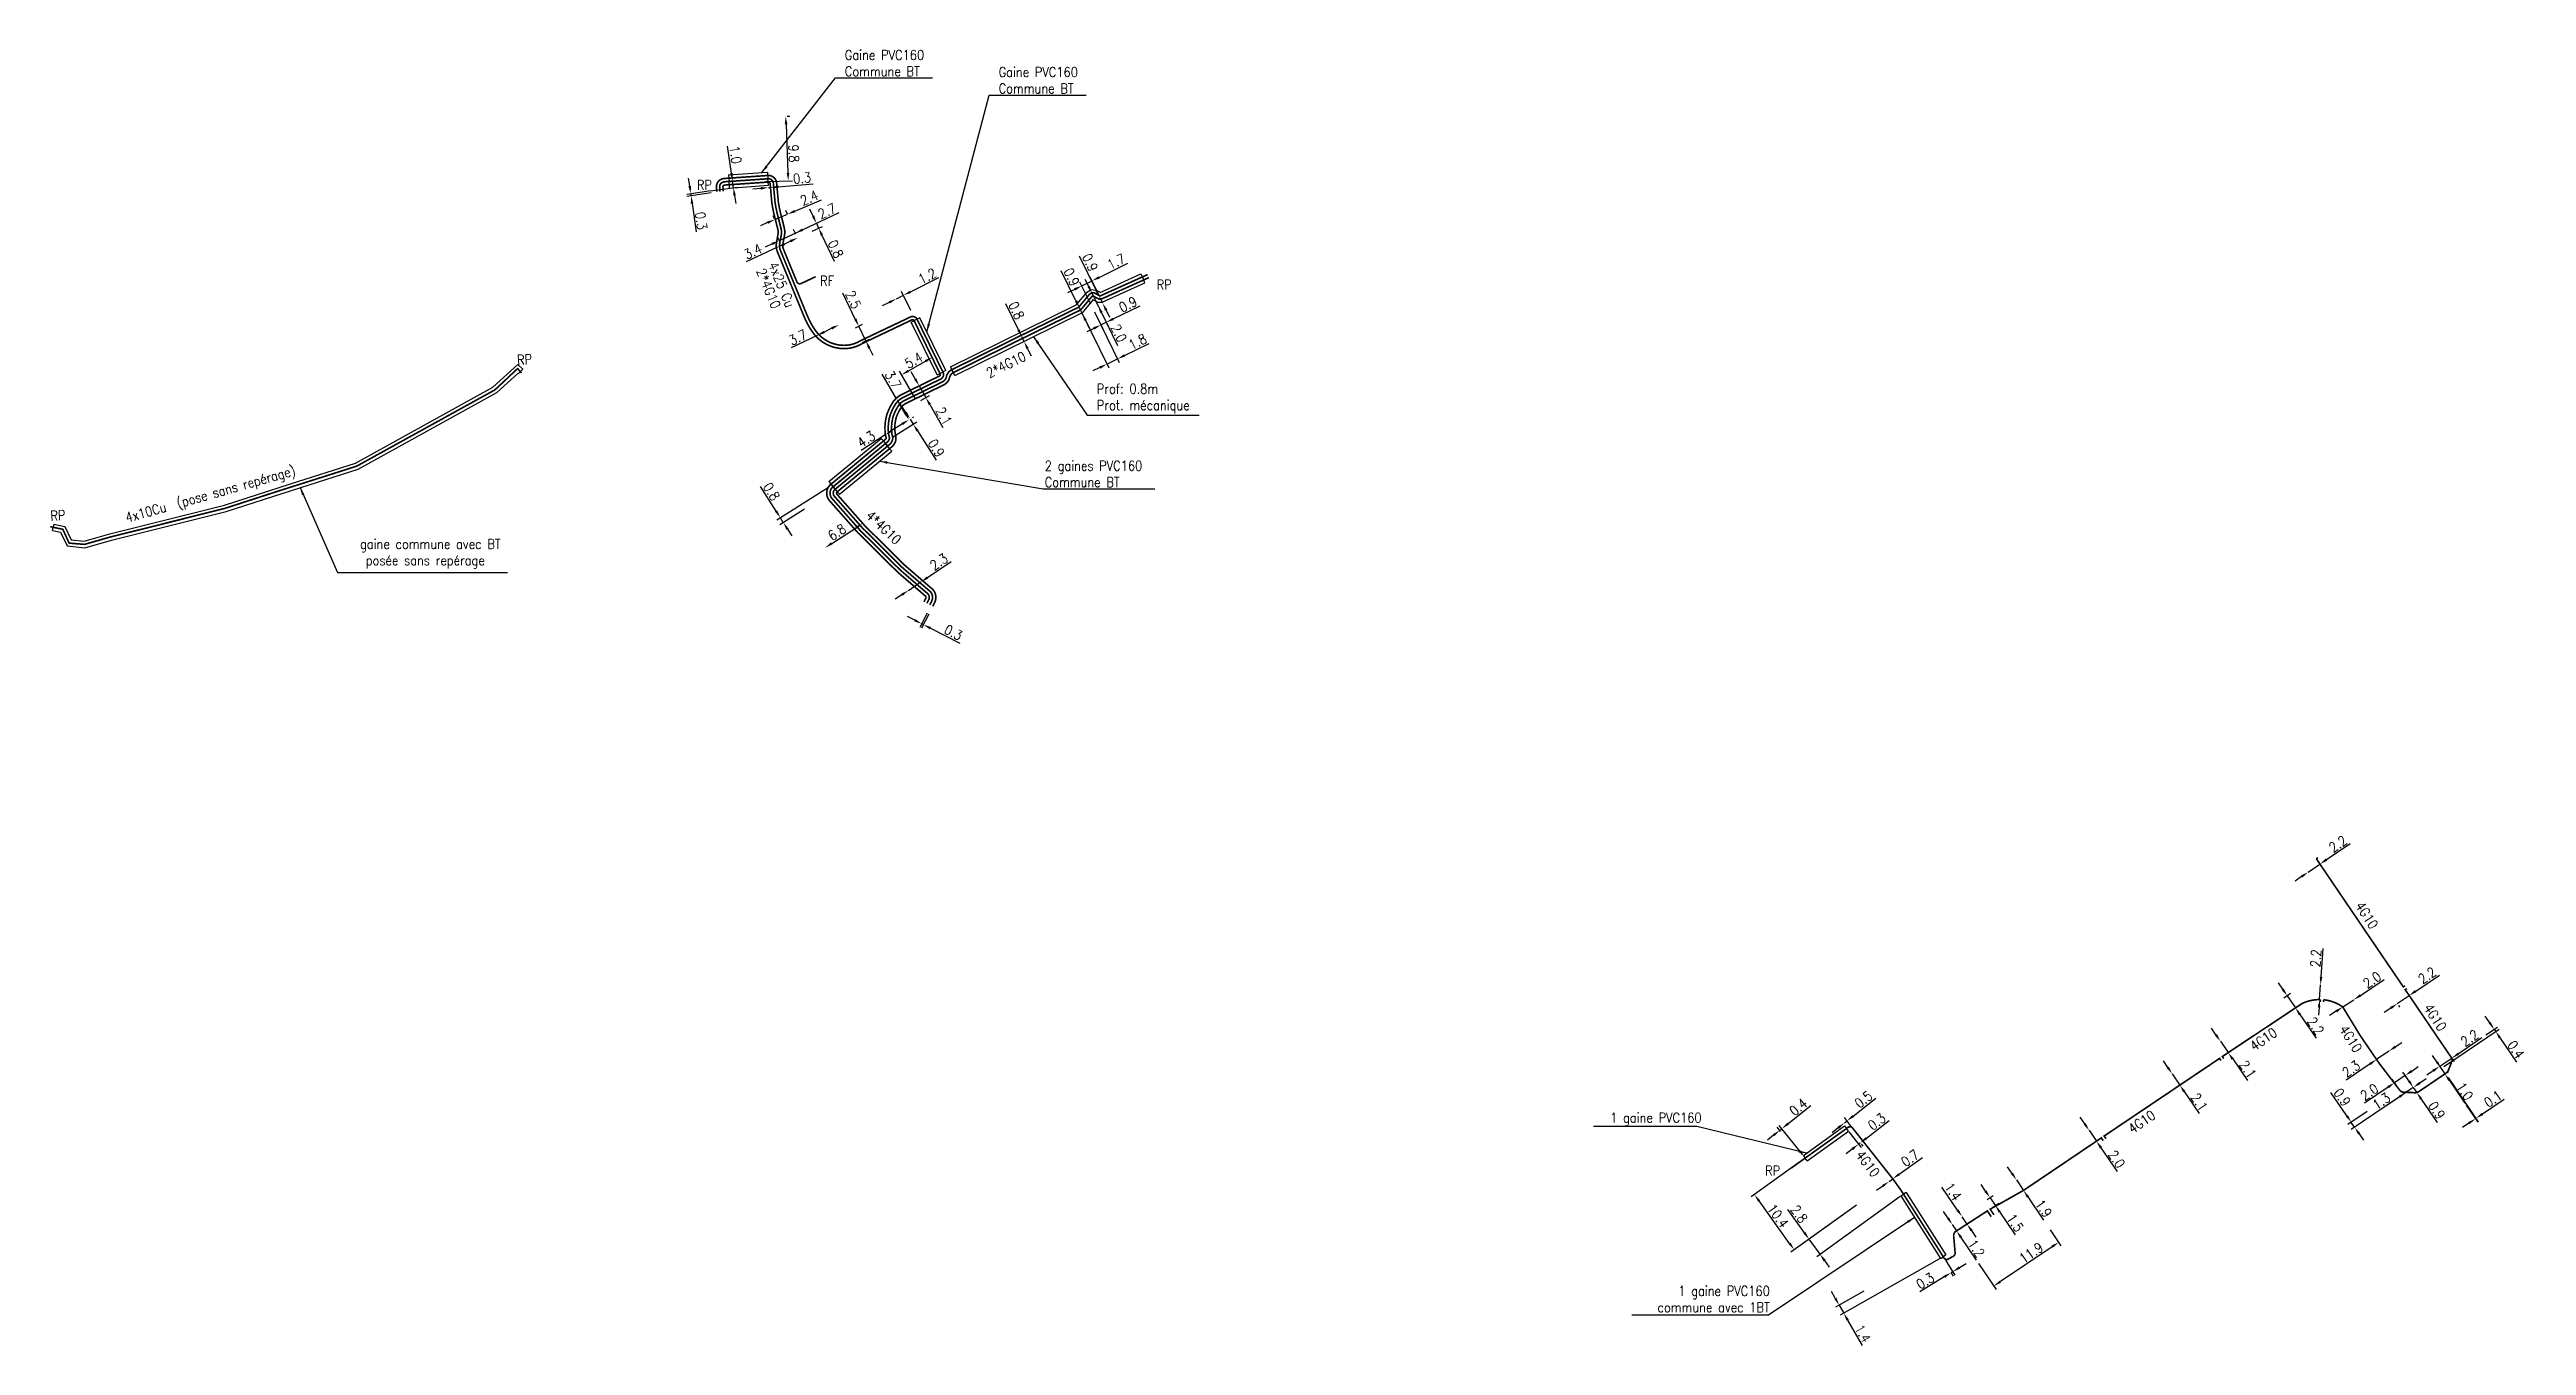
# Model space of a CAD drawing. Header units: millimetres. Extents: x 112999 to 114032, y 122200 to 123000.
# Drawn here: x 113360.3 to 113737.8, y 122200.1 to 122397.6 of the extents above; entities that cross this region are included whole.
import ezdxf
from ezdxf.enums import TextEntityAlignment as Align

# ---------------------------------------------------------------- set-up
doc = ezdxf.new("R2010")
doc.units = ezdxf.units.MM
doc.linetypes.add('E_ST_Cu', pattern=[2000, 1000, 1000])
doc.layers.get('DEFPOINTS').update_dxf_attribs({"linetype": 'CONTINUOUS'})
for name, color, linetype in [('E_100', 3, 'CONTINUOUS'), ('E_400', 7, 'CONTINUOUS'), ('E_420', 7, 'CONTINUOUS')]:
    doc.layers.add(name, color=color, linetype=linetype)
doc.styles.get("Standard").update_dxf_attribs({"font": 'romans.shx', "width": 0.85})
doc.dimstyles.get("Standard").update_dxf_attribs({"dimtxt": 1.5, "dimasz": 1.2, "dimexe": 0.625, "dimexo": 0.625, "dimgap": 0.25, "dimtad": 1, "dimdec": 1, "dimzin": 0, "dimdsep": 46, "dimtxsty": 'Standard', "dimcen": -0.5, "dimadec": 0, "dimazin": 0, "dimtfac": 1, "dimtdec": 1, "dimtmove": 0, "dimatfit": 3, "dimfxl": 1, "dimtolj": 1, "dimtzin": 0, "dimarcsym": 0})

msp = doc.modelspace()

# ---------------------------------------------------------------- texts
at = {"layer": 'E_100', "linetype": 'Continuous', "width": 0.85}
for s, p in [('RP', (113458.97, 122376.18)), ('RF', (113477.74, 122361.57))]:
    msp.add_text(s, height=1.5, dxfattribs=at).set_placement(p)
for s, rotation, p in [('4x25 Cu', 292.3732, (113469.81, 122364.83)), ('2*4G10', 292.3732, (113467.98, 122363.83)), ('RP', 0.7605, (113529.05, 122360.98)), ('RP', 2.8566, (113431.6, 122349.52)), ('RP', 2.8566, (113360.48, 122325.77))]:
    msp.add_text(s, height=1.5, rotation=rotation, dxfattribs=at).set_placement(p)
for s, rotation, p in [('2*4G10', 26.0006, (113506.09, 122349.56)), ('4x10Cu  (pose sans repérage)', 15.7598, (113384.84, 122329.74)), ('4*4G10', 316.6487, (113487.43, 122324.75))]:
    msp.add_text(s, height=1.5, rotation=rotation, dxfattribs=at).set_placement(p, align=Align.MIDDLE)
at = {"layer": 'E_100', "width": 0.85}
for rotation, p in [(302.6154, (113712.29, 122267.53)), (302.6154, (113722.7, 122251.96)), (34.2412, (113695.89, 122245.52)), (302.6154, (113709.83, 122248.71)), (34.2412, (113677.34, 122232.93))]:
    msp.add_text('4G10', height=1.5, rotation=rotation, dxfattribs=at).set_placement(p, align=Align.MIDDLE_LEFT)
msp.add_text('4G10', height=1.5, rotation=307.1077, dxfattribs=at).set_placement((113637.43, 122227.8), align=Align.MIDDLE)
msp.add_text('RP', height=1.5, dxfattribs=at).set_placement((113622.93, 122226.74), align=Align.MIDDLE)
at = {"layer": 'E_400', "linetype": 'Continuous', "char_height": 1.5}
for s, insert, attachment_point in [('Gaine PVC160\\PCommune BT', (113481.52, 122393.5), 7), ('Gaine PVC160\\PCommune BT', (113504.96, 122390.89), 7), ('2 gaines PVC160\\PCommune BT', (113511.98, 122330.9), 7), ('gaine commune avec BT\\P posée sans repérage', (113407.63, 122322.98), 1), ('\\A1;1 gaine PVC160', (113612.09, 122233.57), 9), ('1 gaine PVC160\\Pcommune avec 1BT', (113622.48, 122205.17), 9)]:
    msp.add_mtext(s, dxfattribs=dict(at, insert=insert, attachment_point=attachment_point))
at = {"layer": 'E_420', "linetype": 'Continuous', "insert": (113519.92, 122342.13), "char_height": 1.5, "attachment_point": 7}
msp.add_mtext('Prof: 0.8m\\PProt. mécanique', dxfattribs=at)

# ---------------------------------------------------------------- blocks, each defined once
blk = doc.blocks.new('*D0')
at = {"layer": 'DEFPOINTS', "color": 0, "linetype": 'Continuous'}
for p in [(113493.11, 122316.44), (113493.11, 122316.44), (113491.2, 122315.16)]:
    blk.add_point(p, dxfattribs=at)
at = {"layer": 'E_100', "color": 0, "linetype": 'Continuous', "lineweight": -2}
for p, q in [((113494.1, 122317.12), (113497.72, 122319.56)), ((113491.2, 122315.16), (113493.11, 122316.44)), ((113490.21, 122314.48), (113489.21, 122313.81))]:
    blk.add_line(p, q, dxfattribs=at)
at = {"layer": 'E_100', "color": 0, "linetype": 'Continuous'}
for points in [[(113493.99, 122317.28), (113494.21, 122316.95), (113493.11, 122316.44)], [(113490.09, 122314.65), (113490.32, 122314.32), (113491.2, 122315.16)]]:
    blk.add_solid(points, dxfattribs=at)
at = {"layer": 'E_100', "color": 0, "linetype": 'Continuous', "insert": (113495.85, 122319.51), "char_height": 1.5, "attachment_point": 5, "rotation": 34.0619}
blk.add_mtext('\\A1;2.3', dxfattribs=at)
blk = doc.blocks.new('*D1')
at = {"layer": 'DEFPOINTS', "color": 0, "linetype": 'Continuous'}
for p in [(113484.23, 122325.36), (113484.23, 122325.36), (113478.52, 122321.67)]:
    blk.add_point(p, dxfattribs=at)
at = {"layer": 'E_100', "color": 0, "linetype": 'Continuous', "lineweight": -2}
blk.add_line((113479.53, 122322.32), (113483.22, 122324.71), dxfattribs=at)
at = {"layer": 'E_100', "color": 0, "linetype": 'Continuous'}
for points in [[(113483.11, 122324.88), (113483.33, 122324.55), (113484.23, 122325.36)], [(113479.42, 122322.49), (113479.64, 122322.16), (113478.52, 122321.67)]]:
    blk.add_solid(points, dxfattribs=at)
at = {"layer": 'E_100', "color": 0, "linetype": 'Continuous', "insert": (113480.32, 122324.03), "char_height": 1.5, "attachment_point": 5, "rotation": 32.9012}
blk.add_mtext('\\A1;6.8', dxfattribs=at)
blk = doc.blocks.new('*D2')
at = {"layer": 'DEFPOINTS', "color": 0, "linetype": 'Continuous'}
for p in [(113487.66, 122338.86), (113487.66, 122338.86), (113491.29, 122341.17)]:
    blk.add_point(p, dxfattribs=at)
at = {"layer": 'E_100', "color": 0, "linetype": 'Continuous', "lineweight": -2}
for p, q in [((113487.66, 122338.86), (113483.98, 122336.5)), ((113490.28, 122340.52), (113488.68, 122339.5))]:
    blk.add_line(p, q, dxfattribs=at)
at = {"layer": 'E_100', "color": 0, "linetype": 'Continuous'}
for points in [[(113488.57, 122339.67), (113488.78, 122339.33), (113487.66, 122338.86)], [(113490.17, 122340.69), (113490.38, 122340.35), (113491.29, 122341.17)]]:
    blk.add_solid(points, dxfattribs=at)
at = {"layer": 'E_100', "color": 0, "linetype": 'Continuous', "insert": (113484.78, 122338.2), "char_height": 1.5, "attachment_point": 5, "rotation": 32.5227}
blk.add_mtext('\\A1;4.3', dxfattribs=at)
blk = doc.blocks.new('*D3')
at = {"layer": 'DEFPOINTS', "color": 0, "linetype": 'Continuous'}
for p in [(113489.41, 122344.35), (113489.41, 122344.35), (113491.29, 122341.17)]:
    blk.add_point(p, dxfattribs=at)
at = {"layer": 'E_100', "color": 0, "linetype": 'Continuous', "lineweight": -2}
for p, q in [((113489.41, 122344.35), (113487.19, 122348.12)), ((113489.95, 122344.67), (113489.95, 122344.67)), ((113490.68, 122342.2), (113490.02, 122343.32)), ((113491.83, 122341.48), (113491.83, 122341.48))]:
    blk.add_line(p, q, dxfattribs=at)
at = {"layer": 'E_100', "color": 0, "linetype": 'Continuous'}
for points in [[(113490.19, 122343.42), (113489.85, 122343.22), (113489.41, 122344.35)], [(113490.85, 122342.3), (113490.51, 122342.1), (113491.29, 122341.17)]]:
    blk.add_solid(points, dxfattribs=at)
at = {"layer": 'E_100', "color": 0, "linetype": 'Continuous', "insert": (113488.86, 122347.26), "char_height": 1.5, "attachment_point": 5, "rotation": 300.5297}
blk.add_mtext('\\A1;3.7', dxfattribs=at)
blk = doc.blocks.new('*D4')
at = {"layer": 'DEFPOINTS', "color": 0, "linetype": 'Continuous'}
for p in [(113492.83, 122346.35), (113491.52, 122345.61), (113492.56, 122343.79)]:
    blk.add_point(p, dxfattribs=at)
at = {"layer": 'E_100', "color": 0, "linetype": 'Continuous', "lineweight": -2}
for p, q in [((113492.23, 122347.39), (113491.64, 122348.44)), ((113492.83, 122346.35), (113493.87, 122344.53)), ((113493.11, 122344.09), (113494.41, 122344.84)), ((113494.46, 122343.49), (113496.45, 122340))]:
    blk.add_line(p, q, dxfattribs=at)
at = {"layer": 'E_100', "color": 0, "linetype": 'Continuous'}
for points in [[(113492.41, 122347.49), (113492.06, 122347.3), (113492.83, 122346.35)], [(113494.64, 122343.58), (113494.29, 122343.39), (113493.87, 122344.53)]]:
    blk.add_solid(points, dxfattribs=at)
at = {"layer": 'E_100', "color": 0, "linetype": 'Continuous', "insert": (113496.62, 122341.72), "char_height": 1.5, "attachment_point": 5, "rotation": 299.6996}
blk.add_mtext('\\A1;2.1', dxfattribs=at)
blk = doc.blocks.new('*D5')
at = {"layer": 'DEFPOINTS', "color": 0, "linetype": 'Continuous'}
for p in [(113494.32, 122312.24), (113494.59, 122312.11), (113493.23, 122310.08)]:
    blk.add_point(p, dxfattribs=at)
at = {"layer": 'E_100', "color": 0, "linetype": 'Continuous', "lineweight": -2}
for p, q in [((113492.16, 122310.62), (113491.08, 122311.16)), ((113494.04, 122311.69), (113492.94, 122309.52)), ((113494.31, 122311.55), (113493.21, 122309.38)), ((113493.23, 122310.08), (113493.49, 122309.94)), ((113494.56, 122309.4), (113499.03, 122307.14))]:
    blk.add_line(p, q, dxfattribs=at)
at = {"layer": 'E_100', "color": 0, "linetype": 'Continuous'}
for points in [[(113492.25, 122310.8), (113492.07, 122310.44), (113493.23, 122310.08)], [(113494.66, 122309.58), (113494.47, 122309.22), (113493.49, 122309.94)]]:
    blk.add_solid(points, dxfattribs=at)
at = {"layer": 'E_100', "color": 0, "linetype": 'Continuous', "insert": (113498.06, 122308.75), "char_height": 1.5, "attachment_point": 5, "rotation": 333.1662}
blk.add_mtext('\\A1;0.3', dxfattribs=at)
blk = doc.blocks.new('*D6')
at = {"layer": 'DEFPOINTS', "color": 0, "linetype": 'Continuous'}
for p in [(113482.55, 122354.91), (113483.64, 122352.66), (113484.72, 122353.18)]:
    blk.add_point(p, dxfattribs=at)
at = {"layer": 'E_100', "color": 0, "linetype": 'Continuous', "lineweight": -2}
for p, q in [((113483.11, 122356.51), (113481.21, 122360.45)), ((113483.12, 122355.18), (113484.2, 122355.7)), ((113484.72, 122353.18), (113483.63, 122355.43)), ((113484.21, 122352.93), (113485.28, 122353.45)), ((113485.24, 122352.1), (113485.77, 122351.02))]:
    blk.add_line(p, q, dxfattribs=at)
at = {"layer": 'E_100', "color": 0, "linetype": 'Continuous'}
for points in [[(113483.29, 122356.6), (113482.93, 122356.42), (113483.63, 122355.43)], [(113485.42, 122352.19), (113485.06, 122352.01), (113484.72, 122353.18)]]:
    blk.add_solid(points, dxfattribs=at)
at = {"layer": 'E_100', "color": 0, "linetype": 'Continuous', "insert": (113482.8, 122359.45), "char_height": 1.5, "attachment_point": 5, "rotation": 295.8109}
blk.add_mtext('\\A1;2.5', dxfattribs=at)
blk = doc.blocks.new('*D7')
at = {"layer": 'DEFPOINTS', "color": 0, "linetype": 'Continuous'}
for p in [(113477.29, 122354.01), (113477.29, 122354.01), (113480.62, 122355.62)]:
    blk.add_point(p, dxfattribs=at)
at = {"layer": 'E_100', "color": 0, "linetype": 'Continuous', "lineweight": -2}
for p, q in [((113477.29, 122354.01), (113473.35, 122352.11)), ((113479.54, 122355.1), (113478.37, 122354.53))]:
    blk.add_line(p, q, dxfattribs=at)
at = {"layer": 'E_100', "color": 0, "linetype": 'Continuous'}
for points in [[(113478.28, 122354.71), (113478.46, 122354.35), (113477.29, 122354.01)], [(113479.45, 122355.28), (113479.63, 122354.92), (113480.62, 122355.62)]]:
    blk.add_solid(points, dxfattribs=at)
at = {"layer": 'E_100', "color": 0, "linetype": 'Continuous', "insert": (113474.35, 122353.7), "char_height": 1.5, "attachment_point": 5, "rotation": 25.8037}
blk.add_mtext('\\A1;3.7', dxfattribs=at)
blk = doc.blocks.new('*D8')
at = {"layer": 'DEFPOINTS', "color": 0, "linetype": 'Continuous'}
for p in [(113474.31, 122368.87), (113471.23, 122367.44), (113471.23, 122367.44)]:
    blk.add_point(p, dxfattribs=at)
at = {"layer": 'E_100', "color": 0, "linetype": 'Continuous', "lineweight": -2}
for p, q in [((113471.23, 122367.44), (113466.46, 122365.21)), ((113473.23, 122368.37), (113472.32, 122367.94))]:
    blk.add_line(p, q, dxfattribs=at)
at = {"layer": 'E_100', "color": 0, "linetype": 'Continuous'}
for points in [[(113473.14, 122368.55), (113473.31, 122368.18), (113474.31, 122368.87)], [(113472.24, 122368.12), (113472.41, 122367.76), (113471.23, 122367.44)]]:
    blk.add_solid(points, dxfattribs=at)
at = {"layer": 'E_100', "color": 0, "linetype": 'Continuous', "insert": (113467.51, 122366.8), "char_height": 1.5, "attachment_point": 5, "rotation": 25.0024}
blk.add_mtext('\\A1;3.4', dxfattribs=at)
blk = doc.blocks.new('*D9')
at = {"layer": 'DEFPOINTS', "color": 0, "linetype": 'Continuous'}
for p in [(113474.31, 122368.87), (113471.53, 122368.46), (113471.87, 122367.73)]:
    blk.add_point(p, dxfattribs=at)
at = {"layer": 'E_100', "color": 0, "linetype": 'Continuous', "lineweight": -2}
for p, q in [((113475.06, 122370.1), (113480.66, 122372.72)), ((113471.6, 122368.3), (113471.27, 122369.02)), ((113471.53, 122368.46), (113473.98, 122369.6)), ((113474.05, 122369.44), (113473.71, 122370.16)), ((113470.44, 122367.95), (113469.35, 122367.44))]:
    blk.add_line(p, q, dxfattribs=at)
at = {"layer": 'E_100', "color": 0, "linetype": 'Continuous'}
for points in [[(113474.98, 122370.29), (113475.15, 122369.92), (113473.98, 122369.6)], [(113470.36, 122368.13), (113470.53, 122367.77), (113471.53, 122368.46)]]:
    blk.add_solid(points, dxfattribs=at)
at = {"layer": 'E_100', "color": 0, "linetype": 'Continuous', "insert": (113478.8, 122372.95), "char_height": 1.5, "attachment_point": 5, "rotation": 25.0024}
blk.add_mtext('\\A1;2.7', dxfattribs=at)
blk = doc.blocks.new('*D10')
at = {"layer": 'DEFPOINTS', "color": 0, "linetype": 'Continuous'}
for p in [(113469.88, 122376.53), (113470.18, 122376.55), (113470.18, 122376.55)]:
    blk.add_point(p, dxfattribs=at)
at = {"layer": 'E_100', "color": 0, "linetype": 'Continuous', "lineweight": -2}
for p, q in [((113468.69, 122376.42), (113467.49, 122376.32)), ((113469.88, 122376.53), (113470.18, 122376.55)), ((113471.37, 122376.66), (113476.67, 122377.13))]:
    blk.add_line(p, q, dxfattribs=at)
at = {"layer": 'E_100', "color": 0, "linetype": 'Continuous'}
for points in [[(113468.67, 122376.62), (113468.7, 122376.22), (113469.88, 122376.53)], [(113471.36, 122376.86), (113471.39, 122376.46), (113470.18, 122376.55)]]:
    blk.add_solid(points, dxfattribs=at)
at = {"layer": 'E_100', "color": 0, "linetype": 'Continuous', "insert": (113475, 122377.98), "char_height": 1.5, "attachment_point": 5, "rotation": 5.0599}
blk.add_mtext('\\A1;0.3', dxfattribs=at)
blk = doc.blocks.new('*D11')
at = {"layer": 'DEFPOINTS', "color": 0, "linetype": 'Continuous'}
for p in [(113489.37, 122359.59), (113490.79, 122356.73), (113491.86, 122357.27)]:
    blk.add_point(p, dxfattribs=at)
at = {"layer": 'E_100', "color": 0, "linetype": 'Continuous', "lineweight": -2}
for p, q in [((113491.52, 122360.66), (113495.86, 122362.82)), ((113488.29, 122359.05), (113487.22, 122358.51)), ((113489.37, 122359.59), (113490.44, 122360.12)), ((113491.59, 122357.83), (113490.16, 122360.68))]:
    blk.add_line(p, q, dxfattribs=at)
at = {"layer": 'E_100', "color": 0, "linetype": 'Continuous'}
for points in [[(113488.2, 122359.23), (113488.38, 122358.87), (113489.37, 122359.59)], [(113491.43, 122360.83), (113491.61, 122360.48), (113490.44, 122360.12)]]:
    blk.add_solid(points, dxfattribs=at)
at = {"layer": 'E_100', "color": 0, "linetype": 'Continuous', "insert": (113494.08, 122363.05), "char_height": 1.5, "attachment_point": 5, "rotation": 26.4825}
blk.add_mtext('\\A1;1.2', dxfattribs=at)
blk = doc.blocks.new('*D12')
at = {"layer": 'DEFPOINTS', "color": 0, "linetype": 'Continuous'}
for p in [(113494.85, 122350.68), (113497.26, 122346.46), (113492.56, 122343.79)]:
    blk.add_point(p, dxfattribs=at)
at = {"layer": 'E_100', "color": 0, "linetype": 'Continuous', "lineweight": -2}
for p, q in [((113491.2, 122348.6), (113493.81, 122350.09)), ((113492.26, 122344.33), (113489.85, 122348.55))]:
    blk.add_line(p, q, dxfattribs=at)
at = {"layer": 'E_100', "color": 0, "linetype": 'Continuous'}
for points in [[(113493.71, 122350.26), (113493.9, 122349.91), (113494.85, 122350.68)], [(113491.1, 122348.77), (113491.3, 122348.43), (113490.16, 122348.01)]]:
    blk.add_solid(points, dxfattribs=at)
at = {"layer": 'E_100', "color": 0, "linetype": 'Continuous', "insert": (113492.01, 122350.22), "char_height": 1.5, "attachment_point": 5, "rotation": 29.6996}
blk.add_mtext('\\A1;5.4', dxfattribs=at)
blk = doc.blocks.new('*D13')
at = {"layer": 'DEFPOINTS', "color": 0, "linetype": 'Continuous'}
for p in [(113458.07, 122375.29), (113461.71, 122376.1), (113461.75, 122375.81)]:
    blk.add_point(p, dxfattribs=at)
at = {"layer": 'E_100', "color": 0, "linetype": 'Continuous', "lineweight": -2}
for p, q in [((113457.87, 122376.78), (113457.7, 122377.97)), ((113461.09, 122376.02), (113457.41, 122375.5)), ((113461.13, 122375.72), (113457.45, 122375.2)), ((113458.03, 122375.59), (113458.07, 122375.29)), ((113458.24, 122374.1), (113458.85, 122369.77))]:
    blk.add_line(p, q, dxfattribs=at)
at = {"layer": 'E_100', "color": 0, "linetype": 'Continuous'}
for points in [[(113458.06, 122376.8), (113457.67, 122376.75), (113458.03, 122375.59)], [(113458.44, 122374.13), (113458.04, 122374.08), (113458.07, 122375.29)]]:
    blk.add_solid(points, dxfattribs=at)
at = {"layer": 'E_100', "color": 0, "linetype": 'Continuous', "insert": (113459.62, 122371.48), "char_height": 1.5, "attachment_point": 5, "rotation": 277.9805}
blk.add_mtext('\\A1;0.3', dxfattribs=at)
blk = doc.blocks.new('*D14')
at = {"layer": 'DEFPOINTS', "color": 0, "linetype": 'Continuous'}
for p in [(113520.41, 122359.74), (113520.41, 122359.74), (113520.81, 122358.93)]:
    blk.add_point(p, dxfattribs=at)
at = {"layer": 'E_100', "color": 0, "linetype": 'Continuous', "lineweight": -2}
for p, q in [((113519.88, 122360.82), (113517.3, 122366.09)), ((113520.81, 122358.93), (113520.41, 122359.74)), ((113521.34, 122357.85), (113521.86, 122356.78))]:
    blk.add_line(p, q, dxfattribs=at)
at = {"layer": 'E_100', "color": 0, "linetype": 'Continuous'}
for points in [[(113520.06, 122360.91), (113519.71, 122360.73), (113520.41, 122359.74)], [(113521.52, 122357.94), (113521.16, 122357.77), (113520.81, 122358.93)]]:
    blk.add_solid(points, dxfattribs=at)
at = {"layer": 'E_100', "color": 0, "linetype": 'Continuous', "insert": (113518.89, 122365.13), "char_height": 1.5, "attachment_point": 5, "rotation": 296.0998}
blk.add_mtext('\\A1;0.9', dxfattribs=at)
blk = doc.blocks.new('*D15')
at = {"layer": 'DEFPOINTS', "color": 0, "linetype": 'Continuous'}
for p in [(113519.21, 122360.38), (113519.21, 122360.38), (113520.09, 122358.58)]:
    blk.add_point(p, dxfattribs=at)
at = {"layer": 'E_100', "color": 0, "linetype": 'Continuous', "lineweight": -2}
for p, q in [((113518.68, 122361.45), (113518.15, 122362.53)), ((113519.21, 122360.38), (113520.09, 122358.58)), ((113520.62, 122357.5), (113523.07, 122352.49))]:
    blk.add_line(p, q, dxfattribs=at)
at = {"layer": 'E_100', "color": 0, "linetype": 'Continuous'}
for points in [[(113518.86, 122361.54), (113518.5, 122361.37), (113519.21, 122360.38)], [(113520.8, 122357.59), (113520.44, 122357.41), (113520.09, 122358.58)]]:
    blk.add_solid(points, dxfattribs=at)
at = {"layer": 'E_100', "color": 0, "linetype": 'Continuous', "insert": (113523.28, 122354.35), "char_height": 1.5, "attachment_point": 5, "rotation": 296.0998}
blk.add_mtext('\\A1;2.0', dxfattribs=at)
blk = doc.blocks.new('*D16')
at = {"layer": 'DEFPOINTS', "color": 0, "linetype": 'Continuous'}
for p in [(113517.27, 122358.2), (113517.27, 122358.2), (113517.67, 122357.39)]:
    blk.add_point(p, dxfattribs=at)
at = {"layer": 'E_100', "color": 0, "linetype": 'Continuous', "lineweight": -2}
for p, q in [((113516.74, 122359.28), (113514.5, 122363.86)), ((113517.67, 122357.39), (113517.27, 122358.2)), ((113518.19, 122356.31), (113518.72, 122355.24))]:
    blk.add_line(p, q, dxfattribs=at)
at = {"layer": 'E_100', "color": 0, "linetype": 'Continuous'}
for points in [[(113516.92, 122359.37), (113516.56, 122359.19), (113517.27, 122358.2)], [(113518.37, 122356.4), (113518.01, 122356.23), (113517.67, 122357.39)]]:
    blk.add_solid(points, dxfattribs=at)
at = {"layer": 'E_100', "color": 0, "linetype": 'Continuous', "insert": (113516.08, 122362.91), "char_height": 1.5, "attachment_point": 5, "rotation": 296.0998}
blk.add_mtext('\\A1;0.9', dxfattribs=at)
blk = doc.blocks.new('*D17')
at = {"layer": 'DEFPOINTS', "color": 0, "linetype": 'Continuous'}
for p in [(113508.49, 122353.79), (113508.49, 122353.79), (113508.84, 122353.07)]:
    blk.add_point(p, dxfattribs=at)
at = {"layer": 'E_100', "color": 0, "linetype": 'Continuous', "lineweight": -2}
for p, q in [((113507.97, 122354.87), (113506.06, 122358.8)), ((113508.84, 122353.07), (113508.49, 122353.79)), ((113509.37, 122351.99), (113509.89, 122350.91))]:
    blk.add_line(p, q, dxfattribs=at)
at = {"layer": 'E_100', "color": 0, "linetype": 'Continuous'}
for points in [[(113508.15, 122354.95), (113507.79, 122354.78), (113508.49, 122353.79)], [(113509.55, 122352.07), (113509.19, 122351.9), (113508.84, 122353.07)]]:
    blk.add_solid(points, dxfattribs=at)
at = {"layer": 'E_100', "color": 0, "linetype": 'Continuous', "insert": (113507.66, 122357.81), "char_height": 1.5, "attachment_point": 5, "rotation": 295.8592}
blk.add_mtext('\\A1;0.8', dxfattribs=at)
blk = doc.blocks.new('*D18')
at = {"layer": 'DEFPOINTS', "color": 0, "linetype": 'Continuous'}
for p in [(113464.4, 122377.53), (113464.44, 122377.54), (113460.47, 122375.93)]:
    blk.add_point(p, dxfattribs=at)
at = {"layer": 'E_100', "color": 0, "linetype": 'Continuous', "lineweight": -2}
for p, q in [((113464.24, 122378.72), (113463.65, 122382.87)), ((113461.09, 122376.02), (113465.17, 122376.59)), ((113463.82, 122377.45), (113463.79, 122377.45)), ((113464.55, 122376.5), (113464.4, 122377.53)), ((113464.72, 122375.32), (113464.88, 122374.13))]:
    blk.add_line(p, q, dxfattribs=at)
at = {"layer": 'E_100', "color": 0, "linetype": 'Continuous'}
for points in [[(113464.43, 122378.75), (113464.04, 122378.69), (113464.4, 122377.53)], [(113464.91, 122375.34), (113464.52, 122375.29), (113464.55, 122376.5)]]:
    blk.add_solid(points, dxfattribs=at)
at = {"layer": 'E_100', "color": 0, "linetype": 'Continuous', "insert": (113464.85, 122381.53), "char_height": 1.5, "attachment_point": 5, "rotation": 278.0095}
blk.add_mtext('\\A1;1.0', dxfattribs=at)
blk = doc.blocks.new('*D19')
at = {"layer": 'DEFPOINTS', "color": 0, "linetype": 'Continuous'}
for p in [(113472.11, 122387.38), (113468.91, 122377.41), (113472.89, 122377.57)]:
    blk.add_point(p, dxfattribs=at)
at = {"layer": 'E_100', "color": 0, "linetype": 'Continuous', "lineweight": -2}
for p, q in [((113472.56, 122386.19), (113472.85, 122378.76)), ((113472.73, 122387.4), (113473.14, 122387.42)), ((113469.53, 122377.44), (113473.52, 122377.59))]:
    blk.add_line(p, q, dxfattribs=at)
at = {"layer": 'E_100', "color": 0, "linetype": 'Continuous'}
for points in [[(113472.76, 122386.2), (113472.36, 122386.19), (113472.51, 122387.39)], [(113473.05, 122378.77), (113472.65, 122378.76), (113472.89, 122377.57)]]:
    blk.add_solid(points, dxfattribs=at)
at = {"layer": 'E_100', "color": 0, "linetype": 'Continuous', "insert": (113473.73, 122381.74), "char_height": 1.5, "attachment_point": 5, "rotation": 272.2091}
blk.add_mtext('\\A1;9.8', dxfattribs=at)
blk = doc.blocks.new('*D20')
at = {"layer": 'DEFPOINTS', "color": 0, "linetype": 'Continuous'}
for p in [(113470.85, 122371.66), (113471.06, 122371.18), (113473.01, 122371.93)]:
    blk.add_point(p, dxfattribs=at)
at = {"layer": 'E_100', "color": 0, "linetype": 'Continuous', "lineweight": -2}
for p, q in [((113470.85, 122371.66), (113472.78, 122372.48)), ((113472.77, 122372.51), (113472.54, 122373.05)), ((113473.88, 122372.95), (113477.97, 122374.67)), ((113469.74, 122371.2), (113468.64, 122370.73)), ((113470.81, 122371.75), (113470.61, 122372.24))]:
    blk.add_line(p, q, dxfattribs=at)
at = {"layer": 'E_100', "color": 0, "linetype": 'Continuous'}
for points in [[(113473.81, 122373.13), (113473.96, 122372.76), (113472.78, 122372.48)], [(113469.67, 122371.38), (113469.82, 122371.01), (113470.85, 122371.66)]]:
    blk.add_solid(points, dxfattribs=at)
at = {"layer": 'E_100', "color": 0, "linetype": 'Continuous', "insert": (113476.09, 122374.96), "char_height": 1.5, "attachment_point": 5, "rotation": 22.9189}
blk.add_mtext('\\A1;2.4', dxfattribs=at)
blk = doc.blocks.new('*D21')
at = {"layer": 'DEFPOINTS', "color": 0, "linetype": 'Continuous'}
for p in [(113475.95, 122369.64), (113477.18, 122371.1), (113471.56, 122368.48)]:
    blk.add_point(p, dxfattribs=at)
at = {"layer": 'E_100', "color": 0, "linetype": 'Continuous', "lineweight": -2}
for p, q in [((113476.67, 122372.19), (113476.17, 122373.27)), ((113472.13, 122368.74), (113477.75, 122371.36)), ((113476.52, 122369.9), (113478.09, 122370.63)), ((113477.18, 122371.1), (113477.52, 122370.37)), ((113478.03, 122369.28), (113479.88, 122365.32))]:
    blk.add_line(p, q, dxfattribs=at)
at = {"layer": 'E_100', "color": 0, "linetype": 'Continuous'}
for points in [[(113476.86, 122372.27), (113476.49, 122372.1), (113477.18, 122371.1)], [(113478.21, 122369.37), (113477.85, 122369.2), (113477.52, 122370.37)]]:
    blk.add_solid(points, dxfattribs=at)
at = {"layer": 'E_100', "color": 0, "linetype": 'Continuous', "insert": (113480.11, 122367.18), "char_height": 1.5, "attachment_point": 5, "rotation": 295.0024}
blk.add_mtext('\\A1;0.8', dxfattribs=at)
blk = doc.blocks.new('*D22')
at = {"layer": 'DEFPOINTS', "color": 0, "linetype": 'Continuous'}
for p in [(113479.54, 122331.19), (113475.88, 122327.87), (113471.69, 122326.22)]:
    blk.add_point(p, dxfattribs=at)
at = {"layer": 'E_100', "color": 0, "linetype": 'Continuous', "lineweight": -2}
for p, q in [((113471.05, 122327.23), (113468.65, 122331.01)), ((113479.01, 122330.86), (113471.16, 122325.88)), ((113475.35, 122327.54), (113471.61, 122325.17)), ((113472.14, 122325.5), (113471.69, 122326.22)), ((113472.78, 122324.49), (113473.43, 122323.48))]:
    blk.add_line(p, q, dxfattribs=at)
at = {"layer": 'E_100', "color": 0, "linetype": 'Continuous'}
for points in [[(113471.21, 122327.34), (113470.88, 122327.13), (113471.69, 122326.22)], [(113472.95, 122324.6), (113472.61, 122324.38), (113472.14, 122325.5)]]:
    blk.add_solid(points, dxfattribs=at)
at = {"layer": 'E_100', "color": 0, "linetype": 'Continuous', "insert": (113470.34, 122330.21), "char_height": 1.5, "attachment_point": 5, "rotation": 302.3568}
blk.add_mtext('\\A1;0.8', dxfattribs=at)
blk = doc.blocks.new('*D23')
at = {"layer": 'DEFPOINTS', "color": 0, "linetype": 'Continuous'}
for p in [(113491.29, 122341.17), (113491.94, 122340.49), (113488.27, 122338.15)]:
    blk.add_point(p, dxfattribs=at)
at = {"layer": 'E_100', "color": 0, "linetype": 'Continuous', "lineweight": -2}
for p, q in [((113490.8, 122342.28), (113490.16, 122343.29)), ((113488.8, 122338.49), (113492.47, 122340.82)), ((113491.45, 122341.27), (113491.94, 122340.49)), ((113491.82, 122341.5), (113491.97, 122341.6)), ((113492.59, 122339.48), (113495.45, 122334.99))]:
    blk.add_line(p, q, dxfattribs=at)
at = {"layer": 'E_100', "color": 0, "linetype": 'Continuous'}
for points in [[(113490.97, 122342.39), (113490.63, 122342.17), (113491.45, 122341.27)], [(113492.76, 122339.58), (113492.42, 122339.37), (113491.94, 122340.49)]]:
    blk.add_solid(points, dxfattribs=at)
at = {"layer": 'E_100', "color": 0, "linetype": 'Continuous', "insert": (113495.45, 122336.84), "char_height": 1.5, "attachment_point": 5, "rotation": 302.5227}
blk.add_mtext('\\A1;0.9', dxfattribs=at)
blk = doc.blocks.new('*D24')
at = {"layer": 'DEFPOINTS', "color": 0, "linetype": 'Continuous'}
for p in [(113519.19, 122362.33), (113519.28, 122358.18), (113520.29, 122360.09)]:
    blk.add_point(p, dxfattribs=at)
at = {"layer": 'E_100', "color": 0, "linetype": 'Continuous', "lineweight": -2}
for p, q in [((113520.27, 122362.86), (113524.66, 122365.01)), ((113519.01, 122358.75), (113517.35, 122362.12)), ((113517.63, 122361.56), (113519.19, 122362.33)), ((113520.01, 122360.65), (113518.92, 122362.89)), ((113516.55, 122361.03), (113515.47, 122360.51))]:
    blk.add_line(p, q, dxfattribs=at)
at = {"layer": 'E_100', "color": 0, "linetype": 'Continuous'}
for points in [[(113516.46, 122361.21), (113516.64, 122360.85), (113517.63, 122361.56)], [(113520.18, 122363.04), (113520.36, 122362.68), (113519.19, 122362.33)]]:
    blk.add_solid(points, dxfattribs=at)
at = {"layer": 'E_100', "color": 0, "linetype": 'Continuous', "insert": (113522.87, 122365.25), "char_height": 1.5, "attachment_point": 5, "rotation": 26.0998}
blk.add_mtext('\\A1;1.7', dxfattribs=at)
blk = doc.blocks.new('*D25')
at = {"layer": 'DEFPOINTS', "color": 0, "linetype": 'Continuous'}
for p in [(113519.28, 122358.18), (113519.4, 122359.99), (113521.35, 122356.01)]:
    blk.add_point(p, dxfattribs=at)
at = {"layer": 'E_100', "color": 0, "linetype": 'Continuous', "lineweight": -2}
for p, q in [((113519.56, 122357.62), (113520.82, 122355.05)), ((113519.68, 122359.42), (113521.63, 122355.45)), ((113522.43, 122356.53), (113526.5, 122358.53)), ((113519.47, 122355.08), (113518.39, 122354.55)), ((113520.54, 122355.61), (113521.35, 122356.01))]:
    blk.add_line(p, q, dxfattribs=at)
at = {"layer": 'E_100', "color": 0, "linetype": 'Continuous'}
for points in [[(113519.38, 122355.26), (113519.55, 122354.9), (113520.54, 122355.61)], [(113522.34, 122356.71), (113522.52, 122356.35), (113521.35, 122356.01)]]:
    blk.add_solid(points, dxfattribs=at)
at = {"layer": 'E_100', "color": 0, "linetype": 'Continuous', "insert": (113524.67, 122358.74), "char_height": 1.5, "attachment_point": 5, "rotation": 26.0998}
blk.add_mtext('\\A1;0.9', dxfattribs=at)
blk = doc.blocks.new('*D26')
at = {"layer": 'DEFPOINTS', "color": 0, "linetype": 'Continuous'}
for p in [(113517.42, 122357.9), (113519.28, 122358.18), (113521.46, 122349.64)]:
    blk.add_point(p, dxfattribs=at)
at = {"layer": 'E_100', "color": 0, "linetype": 'Continuous', "lineweight": -2}
for p, q in [((113517.69, 122357.34), (113521.74, 122349.08)), ((113519.56, 122357.62), (113523.35, 122349.87)), ((113521.46, 122349.64), (113523.08, 122350.43)), ((113524.16, 122350.96), (113527.92, 122352.8)), ((113520.39, 122349.11), (113519.31, 122348.59))]:
    blk.add_line(p, q, dxfattribs=at)
at = {"layer": 'E_100', "color": 0, "linetype": 'Continuous'}
for points in [[(113524.07, 122351.14), (113524.24, 122350.78), (113523.08, 122350.43)], [(113520.3, 122349.29), (113520.47, 122348.93), (113521.46, 122349.64)]]:
    blk.add_solid(points, dxfattribs=at)
at = {"layer": 'E_100', "color": 0, "linetype": 'Continuous', "insert": (113526.14, 122353.04), "char_height": 1.5, "attachment_point": 5, "rotation": 26.1}
blk.add_mtext('\\A1;1.8', dxfattribs=at)
blk = doc.blocks.new('*D31')
at = {"layer": 'DEFPOINTS', "color": 0}
for p in [(113627.57, 122228.44), (113620.15, 122223.1), (113636.19, 122221.87)]:
    blk.add_point(p, dxfattribs=at)
at = {"layer": 'E_100', "color": 0, "lineweight": -2}
for p, q in [((113627.06, 122228.07), (113619.64, 122222.73)), ((113625.51, 122215.66), (113620.85, 122222.12)), ((113635.68, 122221.5), (113625.7, 122214.32))]:
    blk.add_line(p, q, dxfattribs=at)
at = {"layer": 'E_100', "color": 0}
for points in [[(113621.02, 122222.24), (113620.69, 122222.01), (113620.15, 122223.1)], [(113625.67, 122215.78), (113625.35, 122215.54), (113626.21, 122214.68)]]:
    blk.add_solid(points, dxfattribs=at)
at = {"layer": 'E_100', "color": 0, "insert": (113623.72, 122219.85), "char_height": 1.5, "attachment_point": 5, "rotation": 305.7559}
blk.add_mtext('\\A1;10.4', dxfattribs=at)
blk = doc.blocks.new('*D32')
at = {"layer": 'DEFPOINTS', "color": 0}
for p in [(113624, 122232.88), (113624.52, 122232.22), (113627.89, 122228.67)]:
    blk.add_point(p, dxfattribs=at)
at = {"layer": 'E_400', "color": 0, "lineweight": -2}
for p, q in [((113625.25, 122233.88), (113628.72, 122236.65)), ((113624.13, 122232.71), (113623.61, 122233.37)), ((113627.5, 122229.15), (113623.93, 122233.62)), ((113624, 122232.88), (113624.32, 122233.14)), ((113623.06, 122232.13), (113622.12, 122231.38))]:
    blk.add_line(p, q, dxfattribs=at)
at = {"layer": 'E_400', "color": 0}
for points in [[(113622.94, 122232.29), (113623.18, 122231.98), (113624, 122232.88)], [(113625.13, 122234.04), (113625.38, 122233.73), (113624.32, 122233.14)]]:
    blk.add_solid(points, dxfattribs=at)
at = {"layer": 'E_400', "color": 0, "insert": (113626.83, 122236.42), "char_height": 1.5, "attachment_point": 5, "rotation": 38.6155}
blk.add_mtext('\\A1;0.4', dxfattribs=at)
blk = doc.blocks.new('*D33')
at = {"layer": 'DEFPOINTS', "color": 0}
for p in [(113634.15, 122233.16), (113636.01, 122231.29), (113636.26, 122230.97)]:
    blk.add_point(p, dxfattribs=at)
at = {"layer": 'E_400', "color": 0, "lineweight": -2}
for p, q in [((113637.21, 122231.7), (113640.67, 122234.38)), ((113635.06, 122230.03), (113634.11, 122229.3)), ((113634.54, 122232.67), (113636.39, 122230.27)), ((113636, 122230.77), (113636.26, 122230.97)), ((113636.4, 122230.8), (113636.65, 122230.48))]:
    blk.add_line(p, q, dxfattribs=at)
at = {"layer": 'E_400', "color": 0}
for points in [[(113634.93, 122230.19), (113635.18, 122229.88), (113636, 122230.77)], [(113637.09, 122231.86), (113637.34, 122231.55), (113636.26, 122230.97)]]:
    blk.add_solid(points, dxfattribs=at)
at = {"layer": 'E_400', "color": 0, "insert": (113638.8, 122234.2), "char_height": 1.5, "attachment_point": 5, "rotation": 37.7364}
blk.add_mtext('\\A1;0.3', dxfattribs=at)
blk = doc.blocks.new('*D34')
at = {"layer": 'DEFPOINTS', "color": 0}
for p in [(113636.19, 122221.87), (113642.86, 122223.16), (113628.47, 122216.31)]:
    blk.add_point(p, dxfattribs=at)
at = {"layer": 'E_400', "color": 0, "lineweight": -2}
for p, q in [((113635.68, 122221.5), (113627.96, 122215.95)), ((113642.35, 122222.8), (113629.63, 122213.63)), ((113627.77, 122217.29), (113625.22, 122220.83)), ((113630.14, 122214), (113628.47, 122216.31)), ((113630.84, 122213.03), (113631.54, 122212.05))]:
    blk.add_line(p, q, dxfattribs=at)
at = {"layer": 'E_400', "color": 0}
for points in [[(113627.93, 122217.4), (113627.61, 122217.17), (113628.47, 122216.31)], [(113631, 122213.14), (113630.68, 122212.91), (113630.14, 122214)]]:
    blk.add_solid(points, dxfattribs=at)
at = {"layer": 'E_400', "color": 0, "insert": (113626.95, 122220.13), "char_height": 1.5, "attachment_point": 5, "rotation": 305.7621}
blk.add_mtext('\\A1;2.8', dxfattribs=at)
blk = doc.blocks.new('*D35')
at = {"layer": 'DEFPOINTS', "color": 0}
for p in [(113648.91, 122213.63), (113637.37, 122208.69), (113633.06, 122206.25)]:
    blk.add_point(p, dxfattribs=at)
at = {"layer": 'E_400', "color": 0, "lineweight": -2}
for p, q in [((113648.36, 122213.33), (113633.21, 122204.72)), ((113632.47, 122207.29), (113631.87, 122208.33)), ((113636.82, 122208.38), (113632.52, 122205.94)), ((113633.06, 122206.25), (113633.75, 122205.03)), ((113634.34, 122203.98), (113636.54, 122200.11))]:
    blk.add_line(p, q, dxfattribs=at)
at = {"layer": 'E_400', "color": 0}
for points in [[(113632.64, 122207.39), (113632.29, 122207.19), (113633.06, 122206.25)], [(113634.52, 122204.08), (113634.17, 122203.89), (113633.75, 122205.03)]]:
    blk.add_solid(points, dxfattribs=at)
at = {"layer": 'E_400', "color": 0, "insert": (113636.66, 122201.93), "char_height": 1.5, "attachment_point": 5, "rotation": 299.5894}
blk.add_mtext('\\A1;1.4', dxfattribs=at)
blk = doc.blocks.new('*D36')
at = {"layer": 'DEFPOINTS', "color": 0}
for p in [(113633.86, 122234.02), (113634.25, 122234.33), (113635.35, 122232.94)]:
    blk.add_point(p, dxfattribs=at)
at = {"layer": 'E_100', "color": 0, "lineweight": -2}
for p, q in [((113635.2, 122235.07), (113638.63, 122237.78)), ((113632.92, 122233.27), (113631.97, 122232.53)), ((113633.86, 122234.02), (113634.25, 122234.33)), ((113634.96, 122233.43), (113633.87, 122234.82))]:
    blk.add_line(p, q, dxfattribs=at)
at = {"layer": 'E_100', "color": 0}
for points in [[(113632.79, 122233.43), (113633.04, 122233.12), (113633.86, 122234.02)], [(113635.07, 122235.23), (113635.32, 122234.91), (113634.25, 122234.33)]]:
    blk.add_solid(points, dxfattribs=at)
at = {"layer": 'E_100', "color": 0, "insert": (113636.76, 122237.58), "char_height": 1.5, "attachment_point": 5, "rotation": 38.2619}
blk.add_mtext('\\A1;0.5', dxfattribs=at)
blk = doc.blocks.new('*D37')
at = {"layer": 'DEFPOINTS', "color": 0}
for p in [(113641.23, 122225.5), (113641.24, 122225.48), (113640.69, 122225.08)]:
    blk.add_point(p, dxfattribs=at)
at = {"layer": 'E_100', "color": 0, "lineweight": -2}
for p, q in [((113640.33, 122225.59), (113640.31, 122225.61)), ((113640.68, 122225.1), (113641.23, 122225.5)), ((113640.87, 122225.98), (113640.86, 122226)), ((113642.2, 122226.2), (113645.75, 122228.75)), ((113639.71, 122224.4), (113638.73, 122223.7))]:
    blk.add_line(p, q, dxfattribs=at)
at = {"layer": 'E_100', "color": 0}
for points in [[(113642.08, 122226.36), (113642.32, 122226.04), (113641.23, 122225.5)], [(113639.59, 122224.57), (113639.82, 122224.24), (113640.68, 122225.1)]]:
    blk.add_solid(points, dxfattribs=at)
at = {"layer": 'E_100', "color": 0, "insert": (113643.87, 122228.64), "char_height": 1.5, "attachment_point": 5, "rotation": 35.7734}
blk.add_mtext('\\A1;0.7', dxfattribs=at)
blk = doc.blocks.new('*D38')
at = {"layer": 'DEFPOINTS', "color": 0}
for p in [(113732.88, 122248.28), (113731.1, 122247.07), (113724.82, 122242.32)]:
    blk.add_point(p, dxfattribs=at)
at = {"layer": 'E_100', "color": 0, "lineweight": -2}
for p, q in [((113725.33, 122242.67), (113733.62, 122248.3)), ((113732.21, 122249.27), (113731.53, 122250.26)), ((113731.62, 122247.42), (113733.4, 122248.63)), ((113732.88, 122248.28), (113733.11, 122247.95)), ((113733.78, 122246.95), (113736.27, 122243.29))]:
    blk.add_line(p, q, dxfattribs=at)
at = {"layer": 'E_100', "color": 0}
for points in [[(113732.37, 122249.38), (113732.04, 122249.16), (113732.88, 122248.28)], [(113733.95, 122247.07), (113733.62, 122246.84), (113733.11, 122247.95)]]:
    blk.add_solid(points, dxfattribs=at)
at = {"layer": 'E_100', "color": 0, "insert": (113736.19, 122245.19), "char_height": 1.5, "attachment_point": 5, "rotation": 304.1834}
blk.add_mtext('\\A1;0.4', dxfattribs=at)
blk = doc.blocks.new('*D39')
at = {"layer": 'DEFPOINTS', "color": 0}
for p in [(113725.52, 122241.47), (113728.26, 122237.25), (113730.11, 122234.71)]:
    blk.add_point(p, dxfattribs=at)
at = {"layer": 'E_100', "color": 0, "lineweight": -2}
for p, q in [((113725.87, 122240.95), (113730.46, 122234.19)), ((113728.61, 122236.73), (113730.38, 122234.13)), ((113731.11, 122235.38), (113734.42, 122237.64)), ((113729.03, 122233.98), (113728.04, 122233.3)), ((113730.02, 122234.65), (113730.11, 122234.71))]:
    blk.add_line(p, q, dxfattribs=at)
at = {"layer": 'E_100', "color": 0}
for points in [[(113728.92, 122234.14), (113729.14, 122233.81), (113730.02, 122234.65)], [(113730.99, 122235.55), (113731.22, 122235.22), (113730.11, 122234.71)]]:
    blk.add_solid(points, dxfattribs=at)
at = {"layer": 'E_100', "color": 0, "insert": (113732.7, 122237.67), "char_height": 1.5, "attachment_point": 5, "rotation": 34.1834}
blk.add_mtext('\\A1;0.1', dxfattribs=at)
blk = doc.blocks.new('*D40')
at = {"layer": 'DEFPOINTS', "color": 0}
for p in [(113720.56, 122239.42), (113711.11, 122234.1), (113714.05, 122236.09)]:
    blk.add_point(p, dxfattribs=at)
at = {"layer": 'E_100', "color": 0, "lineweight": -2}
for p, q in [((113710.44, 122235.09), (113708.01, 122238.66)), ((113720.04, 122239.07), (113711.1, 122233)), ((113713.53, 122235.74), (113710.59, 122233.75)), ((113711.62, 122233.35), (113711.11, 122234.1)), ((113712.29, 122232.36), (113712.97, 122231.37))]:
    blk.add_line(p, q, dxfattribs=at)
at = {"layer": 'E_100', "color": 0}
for points in [[(113710.6, 122235.2), (113710.27, 122234.98), (113711.11, 122234.1)], [(113712.46, 122232.47), (113712.13, 122232.25), (113711.62, 122233.35)]]:
    blk.add_solid(points, dxfattribs=at)
at = {"layer": 'E_100', "color": 0, "insert": (113709.71, 122237.93), "char_height": 1.5, "attachment_point": 5, "rotation": 304.1834}
blk.add_mtext('\\A1;0.9', dxfattribs=at)
blk = doc.blocks.new('*D41')
at = {"layer": 'DEFPOINTS', "color": 0}
for p in [(113716.81, 122244.94), (113714.95, 122243.67), (113714.95, 122243.67)]:
    blk.add_point(p, dxfattribs=at)
at = {"layer": 'E_100', "color": 0, "lineweight": -2}
for p, q in [((113716.81, 122244.94), (113714.95, 122243.67)), ((113717.81, 122245.61), (113718.8, 122246.29)), ((113713.96, 122243), (113710.34, 122240.54))]:
    blk.add_line(p, q, dxfattribs=at)
at = {"layer": 'E_100', "color": 0}
for points in [[(113717.69, 122245.78), (113717.92, 122245.45), (113716.81, 122244.94)], [(113713.84, 122243.16), (113714.07, 122242.83), (113714.95, 122243.67)]]:
    blk.add_solid(points, dxfattribs=at)
at = {"layer": 'E_100', "color": 0, "insert": (113711.09, 122242.26), "char_height": 1.5, "attachment_point": 5, "rotation": 34.1834}
blk.add_mtext('\\A1;2.3', dxfattribs=at)
blk = doc.blocks.new('*D42')
at = {"layer": 'DEFPOINTS', "color": 0}
for p in [(113717.71, 122240.14), (113718.44, 122239.08), (113720.05, 122240.17)]:
    blk.add_point(p, dxfattribs=at)
at = {"layer": 'E_100', "color": 0, "lineweight": -2}
for p, q in [((113718.08, 122239.59), (113717.36, 122240.66)), ((113719.32, 122241.24), (113717.71, 122240.14)), ((113719.7, 122240.69), (113718.97, 122241.76)), ((113720.32, 122241.92), (113721.31, 122242.59)), ((113716.72, 122239.47), (113713.1, 122237.01))]:
    blk.add_line(p, q, dxfattribs=at)
at = {"layer": 'E_100', "color": 0}
for points in [[(113720.2, 122242.08), (113720.43, 122241.75), (113719.32, 122241.24)], [(113716.6, 122239.64), (113716.83, 122239.31), (113717.71, 122240.14)]]:
    blk.add_solid(points, dxfattribs=at)
at = {"layer": 'E_100', "color": 0, "insert": (113713.85, 122238.73), "char_height": 1.5, "attachment_point": 5, "rotation": 34.1834}
blk.add_mtext('\\A1;2.0', dxfattribs=at)
blk = doc.blocks.new('*D43')
at = {"layer": 'DEFPOINTS', "color": 0}
for p in [(113719.47, 122238.69), (113719.47, 122238.69), (113720.56, 122239.42)]:
    blk.add_point(p, dxfattribs=at)
at = {"layer": 'E_100', "color": 0, "lineweight": -2}
for p, q in [((113721.55, 122240.1), (113722.54, 122240.77)), ((113718.48, 122238.01), (113715.01, 122235.66)), ((113720.56, 122239.42), (113719.47, 122238.69))]:
    blk.add_line(p, q, dxfattribs=at)
at = {"layer": 'E_100', "color": 0}
for points in [[(113721.44, 122240.26), (113721.66, 122239.93), (113720.56, 122239.42)], [(113718.37, 122238.18), (113718.59, 122237.85), (113719.47, 122238.69)]]:
    blk.add_solid(points, dxfattribs=at)
at = {"layer": 'E_100', "color": 0, "insert": (113715.69, 122237.33), "char_height": 1.5, "attachment_point": 5, "rotation": 34.1834}
blk.add_mtext('\\A1;1.3', dxfattribs=at)
blk = doc.blocks.new('*D44')
at = {"layer": 'DEFPOINTS', "color": 0}
for p in [(113720.56, 122239.42), (113721.08, 122238.65), (113721.08, 122238.65)]:
    blk.add_point(p, dxfattribs=at)
at = {"layer": 'E_100', "color": 0, "lineweight": -2}
for p, q in [((113719.88, 122240.42), (113719.21, 122241.41)), ((113720.56, 122239.42), (113721.08, 122238.65)), ((113721.07, 122239.78), (113721.07, 122239.78)), ((113721.6, 122239), (113721.6, 122239)), ((113721.76, 122237.66), (113724.18, 122234.09))]:
    blk.add_line(p, q, dxfattribs=at)
at = {"layer": 'E_100', "color": 0}
for points in [[(113720.05, 122240.53), (113719.72, 122240.3), (113720.56, 122239.42)], [(113721.92, 122237.77), (113721.59, 122237.54), (113721.08, 122238.65)]]:
    blk.add_solid(points, dxfattribs=at)
at = {"layer": 'E_100', "color": 0, "insert": (113724.13, 122235.94), "char_height": 1.5, "attachment_point": 5, "rotation": 304.1834}
blk.add_mtext('\\A1;0.9', dxfattribs=at)
blk = doc.blocks.new('*D45')
at = {"layer": 'DEFPOINTS', "color": 0}
for p in [(113709.81, 122251.68), (113711.48, 122252.78), (113711.48, 122252.78)]:
    blk.add_point(p, dxfattribs=at)
at = {"layer": 'E_100', "color": 0, "lineweight": -2}
for p, q in [((113712.49, 122253.44), (113716.14, 122255.85)), ((113709.81, 122251.68), (113711.48, 122252.78)), ((113708.81, 122251.02), (113707.81, 122250.36))]:
    blk.add_line(p, q, dxfattribs=at)
at = {"layer": 'E_100', "color": 0}
for points in [[(113708.7, 122251.19), (113708.92, 122250.86), (113709.81, 122251.68)], [(113712.38, 122253.61), (113712.6, 122253.28), (113711.48, 122252.78)]]:
    blk.add_solid(points, dxfattribs=at)
at = {"layer": 'E_100', "color": 0, "insert": (113714.27, 122255.81), "char_height": 1.5, "attachment_point": 5, "rotation": 33.3663}
blk.add_mtext('\\A1;2.0', dxfattribs=at)
blk = doc.blocks.new('*D46')
at = {"layer": 'DEFPOINTS', "color": 0}
for p in [(113706.29, 122252.81), (113706.42, 122255.05), (113706.45, 122255.05)]:
    blk.add_point(p, dxfattribs=at)
at = {"layer": 'E_100', "color": 0, "lineweight": -2}
for p, q in [((113706.5, 122256.25), (113706.8, 122260.61)), ((113705.67, 122252.86), (113705.64, 122252.86)), ((113705.82, 122255.1), (113705.8, 122255.1)), ((113706.19, 122251.62), (113706.11, 122250.42)), ((113706.27, 122252.82), (113706.42, 122255.05))]:
    blk.add_line(p, q, dxfattribs=at)
at = {"layer": 'E_100', "color": 0}
for points in [[(113706.3, 122256.27), (113706.7, 122256.24), (113706.42, 122255.05)], [(113705.99, 122251.63), (113706.39, 122251.61), (113706.27, 122252.82)]]:
    blk.add_solid(points, dxfattribs=at)
at = {"layer": 'E_100', "color": 0, "insert": (113705.69, 122259.1), "char_height": 1.5, "attachment_point": 5, "rotation": 86.1056}
blk.add_mtext('\\A1;2.2', dxfattribs=at)
blk = doc.blocks.new('*D47')
at = {"layer": 'DEFPOINTS', "color": 0}
for p in [(113701.34, 122253.39), (113702.36, 122254.08), (113703.63, 122252.22)]:
    blk.add_point(p, dxfattribs=at)
at = {"layer": 'E_100', "color": 0, "lineweight": -2}
for p, q in [((113700.67, 122254.38), (113699.99, 122255.38)), ((113701.85, 122253.73), (113700.82, 122253.04)), ((113701.34, 122253.39), (113702.6, 122251.53)), ((113703.11, 122251.87), (113702.09, 122251.18)), ((113703.28, 122250.54), (113705.74, 122246.92))]:
    blk.add_line(p, q, dxfattribs=at)
at = {"layer": 'E_100', "color": 0}
for points in [[(113700.83, 122254.49), (113700.5, 122254.27), (113701.34, 122253.39)], [(113703.44, 122250.65), (113703.11, 122250.42), (113702.6, 122251.53)]]:
    blk.add_solid(points, dxfattribs=at)
at = {"layer": 'E_100', "color": 0, "insert": (113705.67, 122248.79), "char_height": 1.5, "attachment_point": 5, "rotation": 304.1834}
blk.add_mtext('\\A1;2.2', dxfattribs=at)
blk = doc.blocks.new('*D48')
at = {"layer": 'DEFPOINTS', "color": 0}
for p in [(113691.15, 122246.47), (113691.15, 122246.47), (113692.35, 122244.74)]:
    blk.add_point(p, dxfattribs=at)
at = {"layer": 'E_100', "color": 0, "lineweight": -2}
for p, q in [((113690.47, 122247.46), (113689.79, 122248.45)), ((113691.15, 122246.47), (113692.35, 122244.74)), ((113693.03, 122243.76), (113695.31, 122240.46))]:
    blk.add_line(p, q, dxfattribs=at)
at = {"layer": 'E_100', "color": 0}
for points in [[(113690.64, 122247.57), (113690.31, 122247.34), (113691.15, 122246.47)], [(113693.19, 122243.87), (113692.86, 122243.64), (113692.35, 122244.74)]]:
    blk.add_solid(points, dxfattribs=at)
at = {"layer": 'E_100', "color": 0, "insert": (113695.33, 122242.18), "char_height": 1.5, "attachment_point": 5, "rotation": 304.6381}
blk.add_mtext('\\A1;2.1', dxfattribs=at)
blk = doc.blocks.new('*D49')
at = {"layer": 'DEFPOINTS', "color": 0}
for p in [(113683.81, 122241.49), (113683.81, 122241.49), (113684.97, 122239.78)]:
    blk.add_point(p, dxfattribs=at)
at = {"layer": 'E_100', "color": 0, "lineweight": -2}
for p, q in [((113683.14, 122242.48), (113682.47, 122243.47)), ((113683.81, 122241.49), (113684.97, 122239.78)), ((113685.65, 122238.79), (113687.9, 122235.47))]:
    blk.add_line(p, q, dxfattribs=at)
at = {"layer": 'E_100', "color": 0}
for points in [[(113683.31, 122242.59), (113682.97, 122242.37), (113683.81, 122241.49)], [(113685.81, 122238.9), (113685.48, 122238.67), (113684.97, 122239.78)]]:
    blk.add_solid(points, dxfattribs=at)
at = {"layer": 'E_100', "color": 0, "insert": (113687.94, 122237.2), "char_height": 1.5, "attachment_point": 5, "rotation": 304.1834}
blk.add_mtext('\\A1;2.1', dxfattribs=at)
blk = doc.blocks.new('*D50')
at = {"layer": 'DEFPOINTS', "color": 0}
for p in [(113671.15, 122232.89), (113672.27, 122231.23), (113672.27, 122231.23)]:
    blk.add_point(p, dxfattribs=at)
at = {"layer": 'E_100', "color": 0, "lineweight": -2}
for p, q in [((113670.48, 122233.88), (113669.8, 122234.87)), ((113671.15, 122232.89), (113672.27, 122231.23)), ((113672.95, 122230.24), (113675.4, 122226.62))]:
    blk.add_line(p, q, dxfattribs=at)
at = {"layer": 'E_100', "color": 0}
for points in [[(113670.64, 122233.99), (113670.31, 122233.77), (113671.15, 122232.89)], [(113673.11, 122230.35), (113672.78, 122230.12), (113672.27, 122231.23)]]:
    blk.add_solid(points, dxfattribs=at)
at = {"layer": 'E_100', "color": 0, "insert": (113675.34, 122228.49), "char_height": 1.5, "attachment_point": 5, "rotation": 304.108}
blk.add_mtext('\\A1;2.0', dxfattribs=at)
blk = doc.blocks.new('*D51')
at = {"layer": 'DEFPOINTS', "color": 0}
for p in [(113651.78, 122219.73), (113652.55, 122218.61), (113652.55, 122218.61)]:
    blk.add_point(p, dxfattribs=at)
at = {"layer": 'E_100', "color": 0, "lineweight": -2}
for p, q in [((113651.11, 122220.72), (113648.72, 122224.24)), ((113652.55, 122218.61), (113651.78, 122219.73)), ((113653.22, 122217.61), (113653.9, 122216.62))]:
    blk.add_line(p, q, dxfattribs=at)
at = {"layer": 'E_100', "color": 0}
for points in [[(113651.28, 122220.84), (113650.94, 122220.61), (113651.78, 122219.73)], [(113653.39, 122217.73), (113653.06, 122217.5), (113652.55, 122218.61)]]:
    blk.add_solid(points, dxfattribs=at)
at = {"layer": 'E_100', "color": 0, "insert": (113650.41, 122223.54), "char_height": 1.5, "attachment_point": 5, "rotation": 304.1979}
blk.add_mtext('\\A1;1.4', dxfattribs=at)
blk = doc.blocks.new('*D52')
at = {"layer": 'DEFPOINTS', "color": 0}
for p in [(113655.11, 122221.99), (113656.86, 122221.43), (113655.93, 122220.79)]:
    blk.add_point(p, dxfattribs=at)
at = {"layer": 'E_100', "color": 0, "lineweight": -2}
for p, q in [((113655.36, 122223.62), (113654.68, 122224.61)), ((113655.62, 122222.34), (113656.55, 122222.98)), ((113656.04, 122222.63), (113656.86, 122221.43)), ((113656.44, 122221.15), (113657.37, 122221.78)), ((113657.53, 122220.44), (113659.9, 122216.98))]:
    blk.add_line(p, q, dxfattribs=at)
at = {"layer": 'E_100', "color": 0}
for points in [[(113655.52, 122223.73), (113655.19, 122223.5), (113656.04, 122222.63)], [(113657.7, 122220.55), (113657.37, 122220.33), (113656.86, 122221.43)]]:
    blk.add_solid(points, dxfattribs=at)
at = {"layer": 'E_100', "color": 0, "insert": (113659.88, 122218.78), "char_height": 1.5, "attachment_point": 5, "rotation": 304.3912}
blk.add_mtext('\\A1;1.5', dxfattribs=at)
blk = doc.blocks.new('*D53')
at = {"layer": 'DEFPOINTS', "color": 0}
for p in [(113660.06, 122225.35), (113661.15, 122223.74), (113661.15, 122223.74)]:
    blk.add_point(p, dxfattribs=at)
at = {"layer": 'E_100', "color": 0, "lineweight": -2}
for p, q in [((113659.39, 122226.35), (113658.71, 122227.34)), ((113660.06, 122225.35), (113661.15, 122223.74)), ((113659.54, 122225), (113659.54, 122225)), ((113660.63, 122223.39), (113660.63, 122223.39)), ((113661.82, 122222.74), (113664.2, 122219.22))]:
    blk.add_line(p, q, dxfattribs=at)
at = {"layer": 'E_100', "color": 0}
for points in [[(113659.55, 122226.46), (113659.22, 122226.23), (113660.06, 122225.35)], [(113661.98, 122222.85), (113661.65, 122222.63), (113661.15, 122223.74)]]:
    blk.add_solid(points, dxfattribs=at)
at = {"layer": 'E_100', "color": 0, "insert": (113664.21, 122220.99), "char_height": 1.5, "attachment_point": 5, "rotation": 304.0181}
blk.add_mtext('\\A1;1.9', dxfattribs=at)
blk = doc.blocks.new('*D54')
at = {"layer": 'DEFPOINTS', "color": 0}
for p in [(113717.95, 122252.42), (113718.11, 122252.19), (113719.77, 122253.66)]:
    blk.add_point(p, dxfattribs=at)
at = {"layer": 'E_100', "color": 0, "lineweight": -2}
for p, q in [((113720.93, 122254.1), (113724.54, 122256.55)), ((113718.11, 122252.19), (113719.93, 122253.42)), ((113718.3, 122251.91), (113718.47, 122251.67)), ((113720.12, 122253.14), (113720.29, 122252.91)), ((113717.12, 122251.51), (113716.13, 122250.84))]:
    blk.add_line(p, q, dxfattribs=at)
at = {"layer": 'E_100', "color": 0}
for points in [[(113717.01, 122251.68), (113717.23, 122251.35), (113718.11, 122252.19)], [(113720.81, 122254.26), (113721.04, 122253.93), (113719.93, 122253.42)]]:
    blk.add_solid(points, dxfattribs=at)
at = {"layer": 'E_100', "color": 0, "insert": (113722.67, 122256.49), "char_height": 1.5, "attachment_point": 5, "rotation": 34.1834}
blk.add_mtext('\\A1;2.2', dxfattribs=at)
blk = doc.blocks.new('*D55')
at = {"layer": 'DEFPOINTS', "color": 0}
for p in [(113726.04, 122244.44), (113724.22, 122243.2), (113724.59, 122242.65)]:
    blk.add_point(p, dxfattribs=at)
at = {"layer": 'E_100', "color": 0, "lineweight": -2}
for p, q in [((113727.41, 122244.56), (113731.02, 122247.01)), ((113723.6, 122241.97), (113722.61, 122241.3)), ((113724.57, 122242.68), (113724.94, 122242.13)), ((113724.59, 122242.65), (113726.41, 122243.88)), ((113726.39, 122243.92), (113726.76, 122243.37))]:
    blk.add_line(p, q, dxfattribs=at)
at = {"layer": 'E_100', "color": 0}
for points in [[(113727.29, 122244.72), (113727.52, 122244.39), (113726.41, 122243.88)], [(113723.49, 122242.14), (113723.71, 122241.81), (113724.59, 122242.65)]]:
    blk.add_solid(points, dxfattribs=at)
at = {"layer": 'E_100', "color": 0, "insert": (113729.15, 122246.95), "char_height": 1.5, "attachment_point": 5, "rotation": 34.1834}
blk.add_mtext('\\A1;2.2', dxfattribs=at)
blk = doc.blocks.new('*D56')
at = {"layer": 'DEFPOINTS', "color": 0}
for p in [(113704.51, 122272.22), (113704.51, 122272.22), (113706.33, 122273.45)]:
    blk.add_point(p, dxfattribs=at)
at = {"layer": 'E_100', "color": 0, "lineweight": -2}
for p, q in [((113707.32, 122274.13), (113710.94, 122276.58)), ((113703.52, 122271.54), (113702.53, 122270.87)), ((113704.51, 122272.22), (113706.33, 122273.45))]:
    blk.add_line(p, q, dxfattribs=at)
at = {"layer": 'E_100', "color": 0}
for points in [[(113707.21, 122274.29), (113707.44, 122273.96), (113706.33, 122273.45)], [(113703.41, 122271.71), (113703.63, 122271.38), (113704.51, 122272.22)]]:
    blk.add_solid(points, dxfattribs=at)
at = {"layer": 'E_100', "color": 0, "insert": (113709.07, 122276.52), "char_height": 1.5, "attachment_point": 5, "rotation": 34.1834}
blk.add_mtext('\\A1;2.2', dxfattribs=at)
blk = doc.blocks.new('*D57')
at = {"layer": 'DEFPOINTS', "color": 0}
for p in [(113724.67, 122242.22), (113724.82, 122242.32), (113725.24, 122241.39)]:
    blk.add_point(p, dxfattribs=at)
at = {"layer": 'E_100', "color": 0, "lineweight": -2}
for p, q in [((113724.14, 122243.31), (113723.47, 122244.3)), ((113724.82, 122242.32), (113725.38, 122241.49)), ((113725.19, 122242.57), (113725.33, 122242.67)), ((113725.75, 122241.74), (113725.9, 122241.84)), ((113726.05, 122240.5), (113728.41, 122237.03))]:
    blk.add_line(p, q, dxfattribs=at)
at = {"layer": 'E_100', "color": 0}
for points in [[(113724.31, 122243.42), (113723.98, 122243.2), (113724.82, 122242.32)], [(113726.22, 122240.61), (113725.89, 122240.39), (113725.38, 122241.49)]]:
    blk.add_solid(points, dxfattribs=at)
at = {"layer": 'E_100', "color": 0, "insert": (113728.4, 122238.83), "char_height": 1.5, "attachment_point": 5, "rotation": 304.1834}
blk.add_mtext('\\A1;1.0', dxfattribs=at)
blk = doc.blocks.new('*D58')
at = {"layer": 'DEFPOINTS', "color": 0}
for p in [(113648.93, 122213.65), (113649.78, 122211.71), (113650.1, 122211.19)]:
    blk.add_point(p, dxfattribs=at)
at = {"layer": 'E_400', "color": 0, "lineweight": -2}
for p, q in [((113649.08, 122210.56), (113645.36, 122208.26)), ((113649.26, 122213.12), (113650.68, 122210.81)), ((113650.36, 122211.34), (113650.1, 122211.19)), ((113650.1, 122211.18), (113650.43, 122210.65)), ((113651.38, 122211.97), (113652.4, 122212.6))]:
    blk.add_line(p, q, dxfattribs=at)
at = {"layer": 'E_400', "color": 0}
for points in [[(113648.97, 122210.73), (113649.18, 122210.39), (113650.1, 122211.19)], [(113651.27, 122212.14), (113651.48, 122211.8), (113650.36, 122211.34)]]:
    blk.add_solid(points, dxfattribs=at)
at = {"layer": 'E_400', "color": 0, "insert": (113646.18, 122209.95), "char_height": 1.5, "attachment_point": 5, "rotation": 31.6293}
blk.add_mtext('\\A1;0.3', dxfattribs=at)
blk = doc.blocks.new('*D59')
at = {"layer": 'DEFPOINTS', "color": 0}
for p in [(113664.88, 122218.24), (113653.96, 122213.1), (113656.62, 122209.16)]:
    blk.add_point(p, dxfattribs=at)
at = {"layer": 'E_100', "color": 0, "lineweight": -2}
for p, q in [((113665.23, 122217.72), (113666.86, 122215.31)), ((113665.51, 122215.16), (113657.62, 122209.83)), ((113654.31, 122212.58), (113656.97, 122208.64))]:
    blk.add_line(p, q, dxfattribs=at)
at = {"layer": 'E_100', "color": 0}
for points in [[(113665.4, 122215.33), (113665.62, 122214.99), (113666.51, 122215.83)], [(113657.51, 122210), (113657.73, 122209.67), (113656.62, 122209.16)]]:
    blk.add_solid(points, dxfattribs=at)
at = {"layer": 'E_100', "color": 0, "insert": (113662.32, 122214.21), "char_height": 1.5, "attachment_point": 5, "rotation": 34.0181}
blk.add_mtext('\\A1;11.9', dxfattribs=at)
blk = doc.blocks.new('*D60')
at = {"layer": 'DEFPOINTS', "color": 0}
for p in [(113650.28, 122218.53), (113650.29, 122218.54), (113650.95, 122217.57)]:
    blk.add_point(p, dxfattribs=at)
at = {"layer": 'E_100', "color": 0, "lineweight": -2}
for p, q in [((113649.62, 122219.53), (113648.95, 122220.53)), ((113650.29, 122218.54), (113650.95, 122217.57)), ((113650.8, 122218.88), (113650.81, 122218.89)), ((113651.62, 122216.57), (113653.96, 122213.1))]:
    blk.add_line(p, q, dxfattribs=at)
at = {"layer": 'E_100', "color": 0}
for points in [[(113649.79, 122219.65), (113649.46, 122219.42), (113650.29, 122218.54)], [(113651.79, 122216.69), (113651.45, 122216.46), (113650.95, 122217.57)]]:
    blk.add_solid(points, dxfattribs=at)
at = {"layer": 'E_100', "color": 0, "insert": (113653.96, 122214.9), "char_height": 1.5, "attachment_point": 5, "rotation": 304.0181}
blk.add_mtext('\\A1;1.2', dxfattribs=at)

# ---------------------------------------------------------------- dimensions: what is measured, and where the dimension line sits
at = {"layer": 'E_100', "linetype": 'Continuous'}
for base, p1, p2, angle, picture, middle, dimtype in [((113472.89, 122377.57), (113472.11, 122387.38), (113468.91, 122377.41), 272.2091, '*D19', (113472.73, 122381.7), 160), ((113464.4, 122377.53), (113460.47, 122375.93), (113464.44, 122377.54), 278.0095, '*D18', (113463.86, 122381.39), 160), ((113458.07, 122375.29), (113461.71, 122376.1), (113461.75, 122375.81), 277.9805, '*D13', (113458.63, 122371.34), 161), ((113470.18, 122376.55), (113469.88, 122376.53), (113470.18, 122376.55), 5.0599, '*D10', (113475.09, 122376.99), 161), ((113471.53, 122368.46), (113474.31, 122368.87), (113471.87, 122367.73), 205.0024, '*D9', (113479.22, 122372.04), 161), ((113477.18, 122371.1), (113475.95, 122369.64), (113471.56, 122368.48), 295.0024, '*D21', (113479.21, 122366.76), 160), ((113471.23, 122367.44), (113474.31, 122368.87), (113471.23, 122367.44), 205.0024, '*D8', (113467.93, 122365.89), 161), ((113519.19, 122362.33), (113519.28, 122358.18), (113520.29, 122360.09), 26.0998, '*D24', (113523.31, 122364.35), 160), ((113520.41, 122359.74), (113520.81, 122358.93), (113520.41, 122359.74), 116.0998, '*D14', (113517.99, 122364.69), 161), ((113484.72, 122353.18), (113482.55, 122354.91), (113483.64, 122352.66), 295.8109, '*D6', (113481.9, 122359.02), 161), ((113517.27, 122358.2), (113517.67, 122357.39), (113517.27, 122358.2), 116.0998, '*D16', (113515.18, 122362.47), 161), ((113519.21, 122360.38), (113520.09, 122358.58), (113519.21, 122360.38), 116.0998, '*D15', (113522.38, 122353.91), 161), ((113508.49, 122353.79), (113508.84, 122353.07), (113508.49, 122353.79), 115.8592, '*D17', (113506.76, 122357.37), 161), ((113521.46, 122349.64), (113519.28, 122358.18), (113517.42, 122357.9), 206.1, '*D26', (113526.58, 122352.15), 160), ((113521.35, 122356.01), (113519.28, 122358.18), (113519.4, 122359.99), 26.0998, '*D25', (113525.11, 122357.85), 160), ((113477.29, 122354.01), (113480.62, 122355.62), (113477.29, 122354.01), 205.8037, '*D7', (113474.78, 122352.8), 161), ((113489.41, 122344.35), (113491.29, 122341.17), (113489.41, 122344.35), 120.5297, '*D3', (113487.99, 122346.75), 161), ((113491.94, 122340.49), (113491.29, 122341.17), (113488.27, 122338.15), 302.5227, '*D23', (113494.61, 122336.3), 160), ((113487.66, 122338.86), (113491.29, 122341.17), (113487.66, 122338.86), 212.5227, '*D2', (113485.31, 122337.36), 161), ((113471.69, 122326.22), (113475.88, 122327.87), (113479.54, 122331.19), 302.3568, '*D22', (113469.5, 122329.67), 160), ((113484.23, 122325.36), (113478.52, 122321.67), (113484.23, 122325.36), 32.9012, '*D1', (113480.87, 122323.19), 161), ((113493.11, 122316.44), (113491.2, 122315.16), (113493.11, 122316.44), 34.0619, '*D0', (113496.41, 122318.68), 161), ((113493.23, 122310.08), (113494.59, 122312.11), (113494.32, 122312.24), 153.1662, '*D5', (113497.61, 122307.86), 161)]:
    dim = msp.add_linear_dim(base=base, p1=p1, p2=p2, angle=angle, dimstyle='Standard', dxfattribs=at)
    dim.commit()
    dim.dimension.update_dxf_attribs({"geometry": picture, "text_midpoint": middle, "dimtype": dimtype})
dim = msp.add_linear_dim(base=(113470.85, 122371.66), p1=(113473.01, 122371.93), p2=(113471.06, 122371.18), angle=202.9189, text='2.4', dimstyle='Standard', dxfattribs=at)
dim.commit()
dim.dimension.update_dxf_attribs({"geometry": '*D20', "text_midpoint": (113476.48, 122374.04), "dimtype": 160})
for base, p1, p2, angle, picture, middle in [((113489.37, 122359.59), (113491.86, 122357.27), (113490.79, 122356.73), 206.4825, '*D11', (113494.53, 122362.16)), ((113494.85, 122350.68), (113492.56, 122343.79), (113497.26, 122346.46), 29.6996, '*D12', (113492.51, 122349.35)), ((113492.83, 122346.35), (113492.56, 122343.79), (113491.52, 122345.61), 119.6996, '*D4', (113495.75, 122341.22))]:
    dim = msp.add_linear_dim(base=base, p1=p1, p2=p2, angle=angle, dimstyle='Standard', override={"dimse2": 1}, dxfattribs=at)
    dim.commit()
    dim.dimension.update_dxf_attribs({"geometry": picture, "text_midpoint": middle, "dimtype": 161})
at = {"layer": 'E_100'}
for base, p1, p2, angle, picture, middle, dimtype in [((113704.51, 122272.22), (113706.33, 122273.45), (113704.51, 122272.22), 214.1834, '*D56', (113709.63, 122275.69), 161), ((113706.42, 122255.05), (113706.29, 122252.81), (113706.45, 122255.05), 86.1056, '*D46', (113706.69, 122259.03), 161), ((113701.3409, 122253.3898), (113703.6283, 122252.2238), (113702.3643, 122254.0849), 124.1834, '*D47', (113704.8442, 122248.2316), 161), ((113711.48, 122252.78), (113709.81, 122251.68), (113711.48, 122252.78), 33.3663, '*D45', (113714.82, 122254.98), 161), ((113718.11, 122252.19), (113719.77, 122253.66), (113717.95, 122252.42), 214.1834, '*D54', (113723.23, 122255.66), 161), ((113691.15, 122246.47), (113692.35, 122244.74), (113691.15, 122246.47), 124.6381, '*D48', (113694.51, 122241.61), 161), ((113724.59, 122242.65), (113726.04, 122244.44), (113724.22, 122243.2), 214.1834, '*D55', (113729.71, 122246.12), 161), ((113732.88, 122248.28), (113724.82, 122242.32), (113731.1, 122247.07), 124.1834, '*D38', (113735.36, 122244.62), 160), ((113714.95, 122243.67), (113716.81, 122244.94), (113714.95, 122243.67), 214.1834, '*D41', (113711.65, 122241.43), 161), ((113724.82, 122242.32), (113725.24, 122241.39), (113724.67, 122242.22), 124.1834, '*D57', (113727.57, 122238.27), 161), ((113683.81, 122241.49), (113684.97, 122239.78), (113683.81, 122241.49), 124.1834, '*D49', (113687.11, 122236.63), 161), ((113717.7099, 122240.1448), (113720.0499, 122240.1716), (113718.4361, 122239.0756), 214.1834, '*D42', (113714.4128, 122237.9054), 161), ((113719.47, 122238.69), (113720.56, 122239.42), (113719.47, 122238.69), 214.1834, '*D43', (113716.25, 122236.5), 161), ((113721.08, 122238.65), (113720.56, 122239.42), (113721.08, 122238.65), 304.1834, '*D44', (113723.31, 122235.38), 161), ((113730.11, 122234.71), (113728.26, 122237.25), (113725.52, 122241.47), 34.1834, '*D39', (113733.26, 122236.85), 160), ((113634.25, 122234.33), (113633.86, 122234.02), (113635.35, 122232.94), 38.2619, '*D36', (113637.38, 122236.8), 160), ((113711.11, 122234.1), (113720.56, 122239.42), (113714.05, 122236.09), 124.1834, '*D40', (113708.89, 122237.37), 160), ((113672.27, 122231.23), (113671.15, 122232.89), (113672.27, 122231.23), 304.108, '*D50', (113674.51, 122227.93), 161), ((113641.23, 122225.5), (113640.69, 122225.08), (113641.24, 122225.48), 35.7734, '*D37', (113644.46, 122227.83), 161), ((113620.15, 122223.1), (113636.19, 122221.87), (113627.57, 122228.44), 305.7559, '*D31', (113622.91, 122219.27), 160), ((113652.55, 122218.61), (113651.78, 122219.73), (113652.55, 122218.61), 304.1979, '*D51', (113649.58, 122222.98), 161), ((113661.15, 122223.74), (113660.06, 122225.35), (113661.15, 122223.74), 304.0181, '*D53', (113663.38, 122220.43), 161), ((113656.86, 122221.43), (113655.11, 122221.99), (113655.93, 122220.79), 304.3912, '*D52', (113659.06, 122218.21), 161), ((113650.29, 122218.54), (113650.95, 122217.57), (113650.28, 122218.53), 124.0181, '*D60', (113653.13, 122214.34), 160), ((113656.62, 122209.16), (113664.88, 122218.24), (113653.96, 122213.1), 34.0181, '*D59', (113662.88, 122213.39), 160)]:
    dim = msp.add_linear_dim(base=base, p1=p1, p2=p2, angle=angle, dimstyle='Standard', dxfattribs=at)
    dim.commit()
    dim.dimension.update_dxf_attribs({"geometry": picture, "text_midpoint": middle, "dimtype": dimtype})
at = {"layer": 'E_400'}
for base, p1, p2, angle, picture, middle in [((113624, 122232.88), (113627.89, 122228.67), (113624.52, 122232.22), 218.6155, '*D32', (113627.45, 122235.64)), ((113636.26, 122230.97), (113634.15, 122233.16), (113636.01, 122231.29), 37.7364, '*D33', (113639.42, 122233.41)), ((113628.4716, 122216.3122), (113642.8613, 122223.1639), (113636.1885, 122221.87), 125.7621, '*D34', (113626.1423, 122219.5464)), ((113633.06, 122206.25), (113648.91, 122213.63), (113637.37, 122208.69), 119.5894, '*D35', (113635.79, 122201.43)), ((113650.1, 122211.19), (113648.93, 122213.65), (113649.78, 122211.71), 31.6293, '*D58', (113646.71, 122209.1))]:
    dim = msp.add_linear_dim(base=base, p1=p1, p2=p2, angle=angle, dimstyle='Standard', dxfattribs=at)
    dim.commit()
    dim.dimension.update_dxf_attribs({"geometry": picture, "text_midpoint": middle, "dimtype": 160})

# ---------------------------------------------------------------- linework, layer by layer
at = {"layer": 'E_100', "linetype": 'E_ST_Cu', "const_width": 0.25, "flags": 128}
for points in [[(113477.07, 122362.96), (113474.88, 122361.93, -0.427718), (113474.2, 122362.19), (113472.15, 122367.18, -0.142156), (113472.07, 122367.88), (113472.18, 122368.51), (113472.32, 122369.27, 0.105216), (113472.28, 122370.41), (113471.9, 122371.94, -0.031643), (113471.38, 122374.35), (113471.12, 122377.24, 0.408555), (113469.79, 122378.38), (113463.11, 122377.92, 0.412439), (113461.95, 122376.59), (113461.99, 122375.9)], [(113494.02, 122313.19), (113494.31, 122313.76, 0.344774), (113494.13, 122314.67), (113492.88, 122315.74), (113489.93, 122318.29), (113483.81, 122324.34), (113479.57, 122329.15, -0.424419), (113479.71, 122330.94), (113488.03, 122337.8, 0.293795), (113488.28, 122338.57), (113488.2, 122338.86, -0.108691), (113488.41, 122341.86, -0.057063), (113489.3, 122343.64, -0.129845), (113490.48, 122344.6), (113496.14, 122347.37, 0.414061), (113496.49, 122348.37), (113492.52, 122356.48, 0.410773), (113491.53, 122356.83), (113483.88, 122353.19, -0.11791), (113481.78, 122352.51, -0.259349), (113477.06, 122354.72, -0.058144), (113475.8, 122357), (113471.69, 122366.99, -0.142156), (113471.58, 122367.96), (113471.69, 122368.59), (113471.83, 122369.36, 0.105216), (113471.79, 122370.29), (113471.41, 122371.81, -0.031738), (113470.88, 122374.29), (113470.62, 122377.2, 0.408555), (113469.83, 122377.88), (113463.14, 122377.42, 0.412439), (113462.44, 122376.62), (113462.49, 122375.93)], [(113493.57, 122313.41), (113493.86, 122313.99, 0.344774), (113493.8, 122314.29), (113492.55, 122315.37), (113489.59, 122317.92), (113483.45, 122324), (113479.19, 122328.82, -0.424419), (113479.39, 122331.33), (113487.72, 122338.19, 0.293795), (113487.8, 122338.44), (113487.71, 122338.76, -0.110215), (113487.94, 122342.02, -0.057844), (113488.89, 122343.92, -0.130219), (113490.27, 122345.05), (113495.92, 122347.82, 0.414061), (113496.04, 122348.15), (113492.07, 122356.26, 0.41049), (113491.74, 122356.38), (113484.12, 122352.75, -0.11674), (113481.82, 122352.01, -0.259487), (113476.66, 122354.43, -0.058156), (113475.33, 122356.81), (113471.22, 122366.8, -0.142156), (113471.09, 122368.05), (113471.2, 122368.68), (113471.33, 122369.44, 0.105216), (113471.31, 122370.17), (113470.93, 122371.68, -0.031829), (113470.39, 122374.23), (113470.13, 122377.15, 0.408555), (113469.86, 122377.38), (113463.18, 122376.92, 0.412439), (113462.94, 122376.65), (113462.99, 122375.96)], [(113494.46, 122312.96), (113494.75, 122313.54, 0.344774), (113494.45, 122315.05), (113493.21, 122316.12), (113490.27, 122318.65), (113484.18, 122324.69), (113479.94, 122329.48, -0.424419), (113480.03, 122330.56), (113488.35, 122337.41, 0.293795), (113488.77, 122338.7), (113488.7, 122338.96, -0.106977), (113488.89, 122341.71, -0.056161), (113489.71, 122343.35, -0.129325), (113490.69, 122344.14), (113496.37, 122346.92, 0.251613), (113497, 122347.77, -0.215222), (113497.82, 122348.79), (113508.38, 122354.01), (113517.01, 122358.24, 0.105191), (113517.26, 122358.43), (113518.76, 122360.23, -0.354085), (113519.69, 122360.41), (113520.31, 122360.08, 0.231551), (113520.53, 122360.07), (113527.66, 122363.28)], [(113494.91, 122312.73), (113495.2, 122313.31, 0.344774), (113494.78, 122315.43), (113493.53, 122316.5), (113490.61, 122319.02), (113484.54, 122325.03), (113480.32, 122329.81, -0.424419), (113480.34, 122330.17), (113488.67, 122337.03, 0.293795), (113489.25, 122338.83), (113489.19, 122339.06, -0.105032), (113489.36, 122341.55, -0.055103), (113490.13, 122343.07, -0.128564), (113490.91, 122343.69), (113496.58, 122346.47, 0.245693), (113497.49, 122347.66, -0.209746), (113498.05, 122348.34), (113508.6, 122353.56), (113517.23, 122357.79, 0.105191), (113517.64, 122358.11), (113519.14, 122359.91, -0.354085), (113519.45, 122359.97), (113520.08, 122359.63, 0.231551), (113520.74, 122359.61), (113527.87, 122362.83)], [(113706, 122274.45), (113705.93, 122274.4, 0.410471), (113705.88, 122274.12), (113712.99, 122263.64), (113719.04, 122254.74), (113719.29, 122254.91)], [(113706.38, 122252.46), (113706.4, 122252.81, 0.112092), (113703.67, 122252.25), (113691.45, 122244.13), (113691.67, 122243.8)], [(113719.57, 122254.49), (113719.32, 122254.33), (113724.37, 122246.89), (113725.06, 122245.88), (113726.36, 122243.97, -0.24987), (113726.42, 122243.37), (113725.95, 122242.15, -0.167324), (113725.47, 122241.55), (113725.43, 122241.53), (113725.38, 122241.49), (113723.71, 122240.35), (113722.63, 122239.62), (113721.45, 122238.82, -0.180005), (113720.72, 122238.62), (113719.17, 122238.7, -0.271773), (113718.43, 122239.08, -0.039534), (113709.81, 122251.68, 0.132305), (113706.9, 122252.78), (113706.88, 122252.42)], [(113656.23, 122219.73), (113655.64, 122220.61), (113650.95, 122217.57, 0.339525), (113650.52, 122216.7), (113650.72, 122214.31, -0.339382), (113650.38, 122213.66), (113649.71, 122213.29, -0.430683), (113649.01, 122213.46), (113648.58, 122214.16), (113642.75, 122223.34), (113642.47, 122223.77), (113641.21, 122225.52), (113635.11, 122233.23, 0.433373), (113634.4, 122233.33), (113625.77, 122227.15)]]:
    msp.add_lwpolyline(points, format="xyb", dxfattribs=at)
for points in [[(113360.43, 122324.87), (113362.34, 122324.46), (113363.29, 122322.36), (113365.64, 122322.17), (113369.62, 122323.31), (113374.8, 122324.59), (113387.11, 122327.68), (113395.1, 122330.27), (113403.93, 122333.07), (113407.14, 122334.1), (113415.27, 122338.59), (113428.18, 122345.71), (113431.64, 122348.95), (113432.25, 122348.28)], [(113691.26, 122243.52), (113691.04, 122243.85), (113682.81, 122238.32), (113673.44, 122232.02), (113673.72, 122231.61)], [(113673.3, 122231.32), (113673.02, 122231.74), (113661.16, 122223.74), (113656.07, 122220.87), (113656.65, 122220.01)]]:
    msp.add_lwpolyline(points, dxfattribs=at)
at = {"layer": 'E_400', "color": 7, "linetype": 'CONTINUOUS'}
for p, q in [((113463.81, 122378.47), (113469.72, 122378.87)), ((113463.81, 122378.47), (113463.88, 122377.47)), ((113463.94, 122376.47), (113463.88, 122377.47)), ((113463.94, 122376.47), (113469.86, 122376.88)), ((113469.72, 122378.87), (113469.79, 122377.88)), ((113469.86, 122376.88), (113469.79, 122377.88)), ((113491.62, 122356.04), (113492.3, 122356.37)), ((113495.57, 122347.98), (113491.62, 122356.04)), ((113492.97, 122356.7), (113492.3, 122356.37)), ((113496.92, 122348.64), (113492.97, 122356.7)), ((113415.03, 122339.02), (113427.89, 122346.12)), ((113427.89, 122346.12), (113431.69, 122349.59)), ((113428.48, 122345.3), (113431.67, 122348.22)), ((113431.67, 122348.22), (113431.72, 122348.17)), ((113431.69, 122349.59), (113432.42, 122348.88)), ((113431.72, 122348.17), (113432.07, 122348.52)), ((113432.42, 122348.88), (113432.07, 122348.52)), ((113495.57, 122347.98), (113496.24, 122348.31)), ((113496.92, 122348.64), (113496.24, 122348.31)), ((113415.51, 122338.15), (113428.48, 122345.3)), ((113406.94, 122334.56), (113415.03, 122339.02)), ((113407.33, 122333.64), (113415.51, 122338.15)), ((113479.09, 122331.73), (113487.07, 122338.3)), ((113479.73, 122330.96), (113487.7, 122337.53)), ((113480.05, 122330.57), (113488.02, 122337.14)), ((113480.68, 122329.8), (113488.66, 122336.37)), ((113487.07, 122338.3), (113487.54, 122337.72)), ((113488.02, 122337.14), (113487.54, 122337.72)), ((113487.7, 122337.53), (113488.18, 122336.95)), ((113488.66, 122336.37), (113488.18, 122336.95)), ((113386.97, 122328.16), (113397.03, 122331.41)), ((113397.03, 122331.41), (113406.94, 122334.56)), ((113397.34, 122330.45), (113407.33, 122333.64)), ((113479.09, 122331.73), (113479.57, 122331.15)), ((113480.05, 122330.57), (113479.57, 122331.15)), ((113479.73, 122330.96), (113480.2, 122330.38)), ((113369.49, 122323.8), (113386.97, 122328.16)), ((113369.75, 122322.83), (113387.24, 122327.2)), ((113387.24, 122327.2), (113397.34, 122330.45)), ((113480.68, 122329.8), (113480.2, 122330.38)), ((113360.78, 122324.28), (113360.88, 122324.77)), ((113360.78, 122324.28), (113361.97, 122324.04)), ((113360.98, 122325.26), (113360.88, 122324.77)), ((113360.98, 122325.26), (113362.66, 122324.92)), ((113361.97, 122324.04), (113362.97, 122321.93)), ((113362.66, 122324.92), (113363.63, 122322.87)), ((113365.6, 122322.66), (113369.49, 122323.8)), ((113362.97, 122321.93), (113365.69, 122321.65)), ((113363.63, 122322.87), (113365.6, 122322.66)), ((113365.69, 122321.65), (113369.75, 122322.83)), ((113627.6, 122229.07), (113633.89, 122233.58)), ((113628.18, 122228.26), (113634.47, 122232.77)), ((113633.89, 122233.58), (113634.18, 122233.18)), ((113634.47, 122232.77), (113634.18, 122233.18)), ((113627.6, 122229.07), (113627.89, 122228.67)), ((113628.18, 122228.26), (113627.89, 122228.67)), ((113642.44, 122222.9), (113642.86, 122223.16)), ((113642.44, 122222.9), (113648.49, 122213.37)), ((113643.28, 122223.43), (113642.86, 122223.16)), ((113643.28, 122223.43), (113649.33, 122213.9)), ((113649.33, 122213.9), (113648.91, 122213.63)), ((113648.49, 122213.37), (113648.91, 122213.63))]:
    msp.add_line(p, q, dxfattribs=at)
at = {"layer": 'E_420', "color": 7, "linetype": 'CONTINUOUS'}
for p, q in [((113520.43, 122360.57), (113526.65, 122363.37)), ((113520.73, 122359.06), (113527.26, 122362.01)), ((113526.65, 122363.37), (113526.96, 122362.69)), ((113527.26, 122362.01), (113526.96, 122362.69)), ((113497.6, 122349.24), (113516.76, 122358.67)), ((113498.26, 122347.89), (113517.53, 122357.38)), ((113516.76, 122358.67), (113516.88, 122358.76)), ((113516.88, 122358.76), (113518.43, 122360.61)), ((113516.88, 122358.76), (113516.88, 122358.76)), ((113517.53, 122357.38), (113517.88, 122357.63)), ((113517.88, 122357.63), (113518.01, 122357.77)), ((113518.01, 122357.77), (113519.43, 122359.47)), ((113518.43, 122360.61), (113519.02, 122360.99)), ((113519.02, 122360.99), (113519.84, 122360.89)), ((113519.43, 122359.47), (113519.38, 122359.44)), ((113519.38, 122359.44), (113519.38, 122359.44)), ((113519.38, 122359.44), (113519.62, 122359.31)), ((113519.62, 122359.31), (113520.05, 122359.08)), ((113519.84, 122360.89), (113520.32, 122360.64)), ((113520.05, 122359.08), (113520.73, 122359.06)), ((113520.32, 122360.64), (113520.44, 122360.57)), ((113520.44, 122360.57), (113520.43, 122360.57)), ((113497.6, 122349.24), (113497.93, 122348.56)), ((113498.26, 122347.89), (113497.93, 122348.56))]:
    msp.add_line(p, q, dxfattribs=at)

msp.set_redraw_order([(e.dxf.handle, doc.entitydb.next_handle()) for e in msp.query("TEXT MTEXT ATTDEF DIMENSION ARC_DIMENSION")])  # texts and dimensions are drawn at this point

# ---------------------------------------------------------------- leaders
at = {"layer": 'E_400', "linetype": 'Continuous', "annotation_type": 0, "has_hookline": 1, "hookline_direction": 0}
for points, text_width in [([(113468.85, 122378.81), (113480.07, 122393.25), (113481.27, 122393.25)], 13.36), ([(113494.01, 122354.58), (113503.51, 122390.64), (113504.71, 122390.64)], 13.36), ([(113486.8, 122334.84), (113511.73, 122330.65)], 16.76)]:
    msp.add_leader(points, dimstyle='Standard', dxfattribs=dict(at, text_width=text_width))
at = {"layer": 'E_400', "linetype": 'Continuous', "annotation_type": 0, "has_hookline": 1}
for points, hookline_direction, text_width in [([(113398.49, 122330.82), (113404.2, 122317.9), (113405.4, 122317.9)], 0, 24.47), ([(113628.07, 122229.41), (113611.38, 122233.47)], 1, 15.54), ([(113644.53, 122219.61), (113622.29, 122204.72), (113621.09, 122204.72)], 1, 19.37)]:
    msp.add_leader(points, dimstyle='Standard', override={"dimgap": 0.25, "dimtad": 1}, dxfattribs=dict(at, hookline_direction=hookline_direction, text_width=text_width))
at = {"layer": 'E_420', "linetype": 'Continuous', "annotation_type": 0, "has_hookline": 1, "hookline_direction": 0, "text_width": 15.6}
msp.add_leader([(113510.29, 122353.81), (113518.47, 122341.88), (113519.67, 122341.88)], dimstyle='Standard', dxfattribs=at)

doc.saveas('drawing.dxf')
